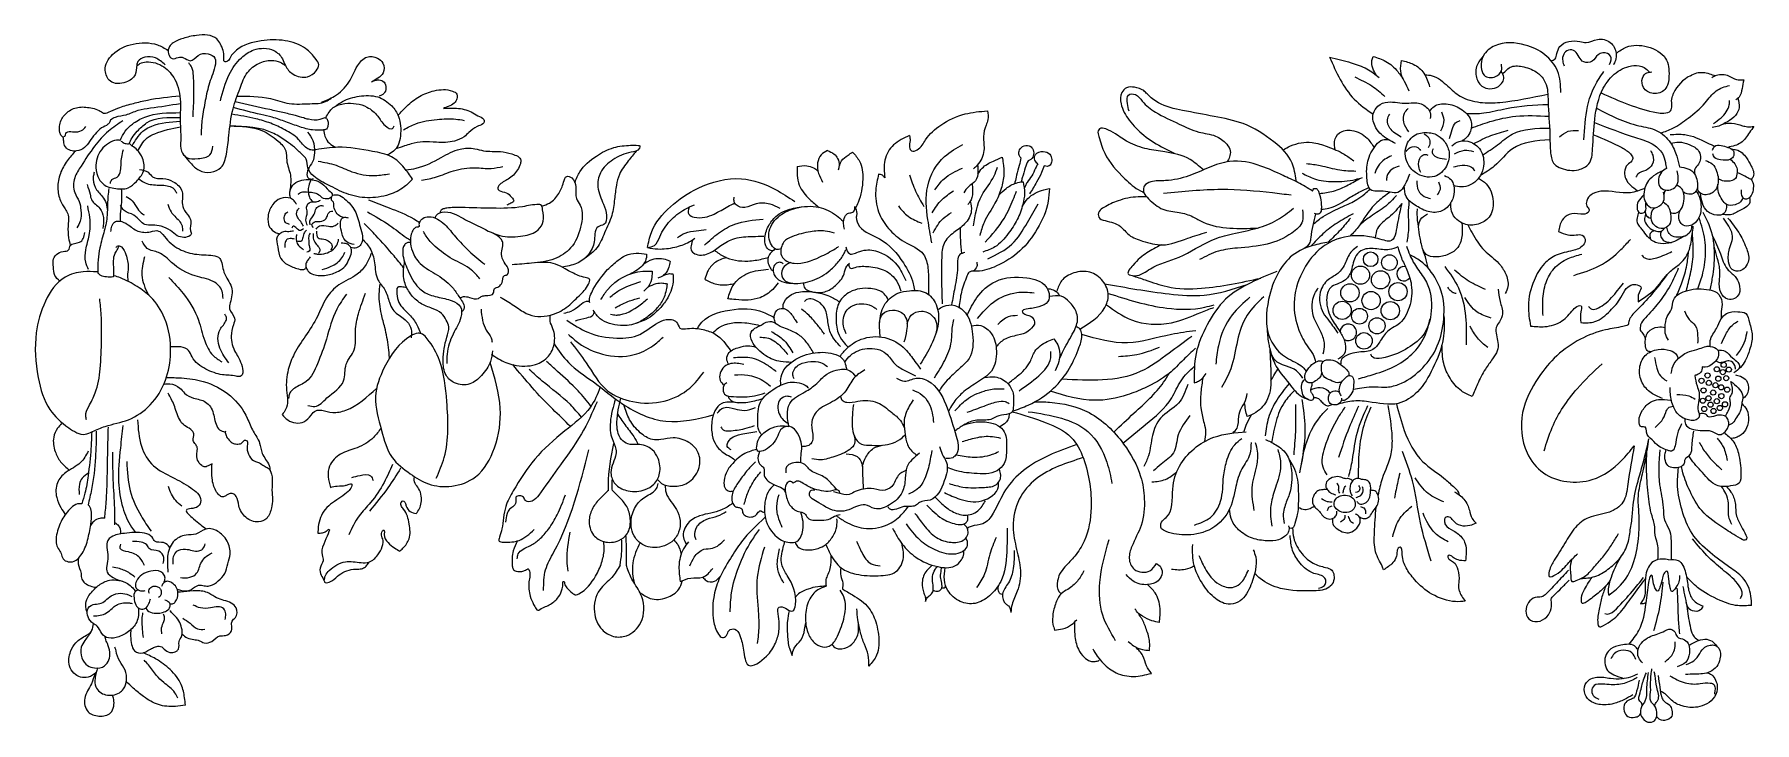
# Model space of a CAD drawing. Header units: millimetres. Extents: x -245 to 237, y 1148 to 1341.
import ezdxf

# ---------------------------------------------------------------- set-up
doc = ezdxf.new("R2010")
doc.units = ezdxf.units.MM
doc.layers.add('ceco.net 175', color=7, linetype='Continuous')

msp = doc.modelspace()

# ---------------------------------------------------------------- linework, layer by layer
at = {"layer": 'ceco.net 175', "lineweight": 5}
for centre, radius in [((128.97, 1278.19), 2.05), ((134.23, 1277.26), 2.19), ((126.12, 1273.74), 2.56), ((131.74, 1272.42), 2.56), ((123.16, 1268.78), 2.56), ((129.09, 1266.61), 2.56), ((136.62, 1269.12), 2.56), ((120.99, 1263.88), 2.56), ((125.84, 1262.22), 2.21), ((134.46, 1263.78), 2.56), ((130.74, 1259.54), 2.27), ((127.09, 1255.32), 2.31), ((225.96, 1247.36), 0.723), ((227.86, 1248.58), 0.723), ((221.66, 1244.12), 0.723), ((223.35, 1245.62), 0.723), ((223.72, 1243.54), 0.723), ((225.55, 1242.89), 0.723), ((226.36, 1244.72), 0.723), ((227.63, 1246.55), 0.723), ((228.58, 1244.86), 0.723), ((229.3, 1247.26), 0.723), ((222, 1238.54), 0.723), ((222.21, 1241.43), 0.723), ((223.6, 1239.23), 0.723), ((224.92, 1240.83), 0.723), ((225.96, 1238.4), 0.723), ((227.17, 1242.29), 0.723), ((227.21, 1239.83), 0.723), ((228.83, 1241.64), 0.723), ((222.42, 1236.22), 0.723), ((224.18, 1237.43), 0.723), ((225.01, 1235.67), 0.723), ((226.77, 1236.5), 0.723), ((228.23, 1237.52), 0.723)]:
    msp.add_circle(centre, radius, dxfattribs=at)
at = {"layer": 'ceco.net 175'}
msp.add_arc((222.75, 1320.87), 9.7, 115.7598, 156.7543, dxfattribs=at)
at = {"layer": 'ceco.net 175', "lineweight": 5}
for centre, radius, start, end in [((138.27, 1274.14), 2.01, 77.3771, 325.3679), ((122.7, 1257.72), 2.32, 238.5543, 175.7283)]:
    msp.add_arc(centre, radius, start, end, dxfattribs=at)
for points in [[(-193.27, 1322.55), (-190.78, 1330.02), (-187.34, 1334.68), (-183.9, 1336.85), (-178.28, 1336.69), (-175.9, 1334.41), (-175.05, 1332.5), (-172.88, 1330.07), (-168.85, 1329.33), (-166.4, 1331.03), (-165.72, 1332.73), (-166.46, 1334.21), (-169.37, 1337.23), (-175.14, 1339.45), (-181.82, 1339.4), (-188.76, 1336.8), (-190.45, 1334.79), (-191.25, 1333.68), (-192.15, 1333.63), (-192.31, 1334.74), (-193.21, 1338.45), (-194.27, 1339.93), (-199.94, 1340.93), (-203.7, 1340.09), (-206.45, 1338.87), (-207.51, 1337.86), (-207.78, 1335.8), (-206.79, 1334.45), (-205.07, 1334.74), (-203.59, 1334.69), (-201.74, 1333.84), (-199.46, 1335.32), (-196.7, 1335.74), (-194.8, 1334.58), (-194.8, 1332.2), (-196.49, 1327.01), (-197.6, 1322.03), (-198.45, 1316.95), (-198.66, 1312.98)], [(179.54, 1333.83), (180.62, 1334.35), (181.13, 1335.83), (181.99, 1337.85), (187.59, 1339.23), (189.33, 1338.94), (192.53, 1339.81), (196.1, 1338.94), (197.75, 1335.93), (197.52, 1333.89), (196.95, 1332.65)], [(-208.71, 1332.69), (-211.48, 1334.62), (-214.42, 1334.83), (-216.38, 1333.59), (-216.68, 1332.58), (-217.16, 1329.93), (-219.74, 1327.81), (-224.07, 1328.12), (-225.52, 1331.12), (-223.45, 1335.61), (-217.72, 1338.49), (-210.91, 1338.29), (-207.87, 1336.75)], [(-164.95, 1322.19), (-161.32, 1323.89), (-157.24, 1327.82), (-154.86, 1332.38), (-152.23, 1334.87), (-149.25, 1334.57), (-147.76, 1333.13), (-147.66, 1330.45), (-149.15, 1328.91), (-150.89, 1327.87)], [(117.47, 1334.87), (123.51, 1333.27), (127.94, 1331.55), (131.39, 1329.09)], [(117.47, 1334.87), (120.43, 1328.59), (124.37, 1323.05), (129.68, 1318.85)], [(130.61, 1329.71), (129.56, 1331.77), (129.32, 1333.89), (129.68, 1335.05)], [(129.68, 1335.05), (133.21, 1333.65), (136.55, 1330.8), (138.37, 1328.12), (139.65, 1325.39)], [(160.51, 1335.14), (158.95, 1332.99), (158.48, 1329.56), (160.14, 1326.72), (164.76, 1326.66), (166.24, 1329.2), (165.53, 1330.83)], [(182.26, 1324.9), (181.31, 1331), (177.78, 1335.51), (172.26, 1338.23), (163.78, 1338.04), (160.54, 1335.19), (159.96, 1332.04), (160.73, 1329.76), (163.97, 1329.38), (165.59, 1331), (165.59, 1332.9)], [(195.92, 1332.79), (196.2, 1335.14), (193.98, 1336.05), (192.67, 1335.5), (191, 1333.74), (188.65, 1333.51), (187.38, 1334.87), (186.2, 1336.5), (184.36, 1336.8), (183.04, 1335.64), (182.77, 1333.75), (183.18, 1332.39)], [(197.75, 1335.93), (200.58, 1337.65), (206.49, 1337.74), (211.57, 1334.49), (212.53, 1329.55), (211.39, 1325.8), (208.14, 1324.65), (205.39, 1326.35), (205.11, 1328.91), (206.37, 1330.48), (207.7, 1330.68)], [(-216.73, 1332.23), (-215.79, 1333.04), (-214.03, 1333.51), (-209.11, 1332.1), (-206.05, 1328.62), (-204.47, 1322.22), (-204.51, 1317.84), (-204.38, 1311.54), (-204.13, 1308.48), (-202.72, 1306.73), (-199.49, 1306.39), (-196.2, 1307.46), (-195.39, 1309.87)], [(-203.43, 1307.33), (-201.67, 1305.2), (-199.19, 1303.14), (-195.91, 1302.59), (-193.1, 1303.9), (-191.58, 1307.68), (-190.87, 1312.89), (-189.72, 1320.38), (-187.76, 1326.15), (-185.64, 1330.55), (-182.52, 1333.09), (-178.92, 1333.93), (-176.53, 1333.4), (-175.05, 1332.5)], [(-200.92, 1318.09), (-200.68, 1324.19), (-200.8, 1329.62), (-201.24, 1331.97), (-202.11, 1333.21)], [(138.03, 1328.73), (137.4, 1330.92), (137.64, 1333.89)], [(137.64, 1333.89), (140.92, 1332.86), (143.9, 1330.31), (145.48, 1326.54)], [(165.94, 1330.12), (168.43, 1332.16), (171.86, 1332.1), (175.77, 1330.39), (177.9, 1327.78), (178.67, 1322.4), (179.16, 1313.18), (179.38, 1307.95), (180.45, 1304.8), (182.34, 1303.69), (187.21, 1303.29), (190.05, 1304.91), (191.14, 1309.06), (191.76, 1317.42), (194.13, 1326.12), (197.77, 1330.49), (202.67, 1332.46), (205.63, 1331.93), (207, 1330.68)], [(188.72, 1311.68), (189.72, 1321.01), (191.73, 1326.75), (194.32, 1330.85)], [(218.53, 1329.61), (220.32, 1330.41), (223.88, 1330.2), (225.44, 1329.62)], [(224.54, 1329.13), (225.86, 1329.79), (229.25, 1329.6), (231.41, 1328.59), (233.46, 1328.45)], [(-150.23, 1328.24), (-149.22, 1328.45), (-147.73, 1328.15), (-146.92, 1326.66), (-147.25, 1324.94), (-147.98, 1324.27), (-148.75, 1323.95)], [(-143.51, 1318.51), (-141.05, 1321.07), (-137.45, 1323.83), (-133.35, 1325.41), (-128.22, 1325.31), (-127.04, 1324.48), (-126.99, 1323.19), (-127.78, 1321.96), (-129.41, 1321.02), (-130.79, 1320.48)], [(108.07, 1300.3), (106.96, 1305.16), (101.88, 1311.09), (93.22, 1316.2), (85.15, 1318.22), (76.29, 1319.91), (69.54, 1322.02), (66.34, 1324.53), (65.39, 1325.45), (62.8, 1326.39), (60.58, 1326.26), (59.28, 1324.94), (59.04, 1321.8), (61.35, 1317.17), (65.42, 1312.98), (71.13, 1309.33), (74.15, 1307.86)], [(124.53, 1329.28), (129.27, 1326.79), (132.98, 1323.81)], [(144.15, 1329.92), (146.16, 1329.64), (150.6, 1326.67), (154, 1323.93), (159.65, 1322.17), (165.18, 1322.17), (178.61, 1324.5)], [(210.24, 1313.57), (213.63, 1314.92), (217.91, 1317.75), (222.67, 1322.03), (225.78, 1325.41), (229.51, 1326.93)], [(233.46, 1328.45), (233.02, 1326.01), (232.19, 1323.66), (231.29, 1322.87)], [(-224.06, 1317.31), (-224.21, 1316.74), (-224.78, 1316.02), (-226.54, 1314.99), (-228.37, 1313.27), (-229.9, 1311.21), (-231.31, 1309.49), (-233.53, 1308.54), (-235.23, 1308.65), (-236.69, 1309.72), (-237.15, 1311.29), (-237.34, 1312.32), (-237.8, 1312.81), (-238.22, 1313.73), (-237.84, 1317.16), (-235.89, 1319.6), (-232.76, 1320.82), (-229.1, 1320.52), (-227.23, 1319.87), (-225.97, 1319.18), (-223.91, 1319.72), (-221.39, 1320.75), (-217.61, 1321.89), (-213.68, 1322.81), (-204.62, 1324.02)], [(-224.06, 1317.31), (-222.62, 1318.05), (-219.69, 1318.71), (-216.31, 1319.94), (-212.87, 1320.59), (-204.46, 1321.87)], [(-164.16, 1314.45), (-164.62, 1314.42), (-167.44, 1314.43), (-170.97, 1315.3), (-174.9, 1316.7), (-178.73, 1317.98), (-181.92, 1318.75), (-189.64, 1320.69)], [(-188.61, 1323.88), (-179.19, 1323.21), (-173.99, 1321.87), (-168.16, 1321.79), (-163.77, 1322.42), (-162.27, 1323.37)], [(-163.73, 1317.87), (-161.65, 1320.7), (-158.37, 1321.83), (-152.2, 1320.83), (-149.18, 1318.31), (-147.1, 1315.66), (-145.02, 1314.85), (-144.58, 1315.6)], [(-161.32, 1320.93), (-159.06, 1322.41), (-154.34, 1323.87), (-149.18, 1323.68), (-145.27, 1321.17), (-143.4, 1318.25), (-142.84, 1312.74), (-143.49, 1310.13), (-144.77, 1308.46), (-146.45, 1307.43)], [(-130.79, 1320.48), (-127.09, 1320.53), (-122.99, 1319.49), (-121.11, 1318.43), (-119.49, 1317.37), (-119.34, 1316.83), (-119.78, 1316.14), (-121.34, 1315.38), (-123.63, 1313.72), (-124.97, 1312.55), (-127.66, 1311.31), (-132.75, 1310.97), (-136.51, 1311.06), (-139.77, 1310.52), (-141.68, 1309.94), (-144.13, 1309.12)], [(61.3, 1319.7), (60.84, 1321.87), (61.12, 1324.23), (63.05, 1324.36), (65, 1322.51), (68.7, 1319.4), (75.33, 1316.1), (80.82, 1313.86), (85.49, 1312.73), (88.64, 1310.45), (89.65, 1308.54), (89.44, 1306.9), (88.81, 1305.51)], [(135.9, 1310.65), (133.87, 1311.74), (130.46, 1315), (129.71, 1318.98), (131.02, 1321.13), (133.8, 1322.25), (139.09, 1321.91), (141.53, 1322.06), (144.54, 1320.86), (145.66, 1319.29), (145.63, 1317.67)], [(139.62, 1313.93), (138.23, 1316.6), (138.46, 1319.14), (139.52, 1320.43)], [(145.5, 1319.72), (146.75, 1321.05), (150.13, 1321.76), (154.18, 1320.34), (157, 1317.11), (156.74, 1313.66), (155.46, 1311.97), (154.64, 1311.42)], [(155.8, 1319.04), (160.63, 1319.19), (167.01, 1320.46), (178.7, 1321.6)], [(192.23, 1320.51), (204.1, 1315.61), (209.14, 1314.23), (212.94, 1310.85), (214.73, 1307.05), (215.49, 1304.08)], [(193.51, 1324.84), (209.06, 1319.3), (211.14, 1319.13), (212.99, 1319.79), (213.31, 1323.05), (213.84, 1324.7)], [(231.85, 1323.31), (232.19, 1320.77), (231.16, 1318.49), (228.91, 1316.73), (226.47, 1315.53), (224.6, 1315.08)], [(225.01, 1316.26), (227.11, 1317.84), (229.43, 1321.45), (229.52, 1322.69)], [(-220.59, 1316.98), (-224.58, 1314.1), (-228.51, 1309.88), (-232.28, 1304.33), (-234.06, 1301), (-234.06, 1296.86), (-232.8, 1294.42), (-232.35, 1291.91), (-232.5, 1288.87), (-233.46, 1287.02)], [(-221.34, 1311.5), (-219.94, 1314.09), (-217.9, 1316.09), (-214.46, 1318.02), (-204.48, 1319.29)], [(-218.77, 1310.57), (-218.01, 1312.23), (-216.54, 1314.07), (-213.92, 1316.4), (-204.51, 1317.95)], [(-218, 1309.98), (-216.64, 1312.08), (-214.96, 1314.05), (-212.47, 1315.53), (-204.5, 1316.86)], [(-139.44, 1300.66), (-141.74, 1298.49), (-146.01, 1296.32), (-152.08, 1295.43), (-157.95, 1296.58), (-162.99, 1299), (-167.12, 1301.48), (-168.78, 1303.79), (-169.23, 1306.22), (-170.35, 1307.54), (-172.54, 1309.59), (-174.79, 1311.25), (-178.24, 1313.42), (-190.57, 1315.57)], [(-190.57, 1315.57), (-181.64, 1314.26), (-177.07, 1311.3), (-174.96, 1308.54), (-174.69, 1305.93), (-173.65, 1301.79), (-173.77, 1297.53)], [(-139.44, 1300.66), (-141.8, 1303.85), (-145.31, 1306.91), (-150.67, 1308.44), (-160.37, 1309.59), (-166.5, 1308.89), (-167.9, 1308.82), (-169.05, 1309.33), (-171.35, 1311.76), (-175.24, 1314.5), (-179.13, 1316.29), (-183.34, 1317.56), (-190.07, 1318.85)], [(-163.45, 1317.61), (-163.22, 1317.15), (-163.08, 1316.14), (-163.24, 1315.16), (-163.57, 1314.68), (-163.99, 1314.45), (-164.16, 1314.45)], [(-141.93, 1314.51), (-138.53, 1316.14), (-132.56, 1317.37), (-127.33, 1317.47), (-125.01, 1317.13)], [(-0.19, 1312.85), (-0.07, 1311.47), (-0.17, 1309.57), (0.36, 1308.59), (1.92, 1308.85), (4.31, 1311.71), (8.57, 1315.8), (15.34, 1318.91), (21.61, 1319.78)], [(21.61, 1319.78), (21.73, 1317.33), (21.22, 1315.79), (20.52, 1312.57), (20.64, 1308.63), (18.78, 1304.57), (17.68, 1303.54)], [(137.51, 1312.45), (134.37, 1314.92), (133.68, 1317.29), (134.31, 1318.85)], [(148.67, 1314.19), (149.53, 1317.23), (148.87, 1319.41)], [(151.08, 1312.05), (151.84, 1314.59), (152.76, 1316.44), (154.02, 1317.06)], [(157.13, 1314.96), (162.39, 1316.76), (169.62, 1318.28), (178.88, 1318.28)], [(191.66, 1316.53), (203.13, 1312.33), (207.84, 1310.51), (210.69, 1307.82), (211.52, 1305.3), (211.82, 1303.67)], [(227.88, 1316.14), (230.08, 1316.35), (233.12, 1315.63), (234.51, 1315.34), (236.34, 1315.44)], [(-237.1, 1312.58), (-236.71, 1312.79), (-236.57, 1313.41), (-236.03, 1313.88), (-234.24, 1313.9), (-232.15, 1314.27), (-230.95, 1315.36)], [(-221.34, 1311.5), (-222.35, 1311.55), (-224.57, 1310.68), (-226.6, 1308.88), (-227.81, 1306.5), (-228.11, 1303.87), (-227.21, 1300.63), (-224.95, 1298.55), (-223.1, 1298.1), (-219.11, 1298.22), (-216.77, 1300.02), (-214.81, 1302.85), (-215.07, 1306.5), (-216.54, 1308.8), (-217.94, 1309.93), (-218.77, 1310.57)], [(-221.1, 1311.29), (-220.71, 1311.03), (-219.63, 1310.6), (-218.96, 1310.56)], [(-216.34, 1308.59), (-215.3, 1310.44), (-213.74, 1312.24), (-211.64, 1313.39), (-204.45, 1315.34)], [(-168.82, 1313.84), (-167.35, 1311.44), (-166.9, 1308.06), (-167.45, 1305.46), (-168.68, 1303.4), (-168.91, 1301.48), (-168.48, 1300.86), (-167.79, 1300.66), (-167.16, 1300.86)], [(-164.34, 1314.48), (-163.96, 1312.65), (-162.72, 1310.72), (-160.89, 1309.57)], [(-0.19, 1312.85), (-4.67, 1310.25), (-7.1, 1305.94), (-7.16, 1301.03)], [(82.1, 1303.22), (78.37, 1306.16), (71.35, 1308.28), (66.39, 1309.1), (61.09, 1311.05), (57.46, 1313.31), (54.76, 1314.71), (53.04, 1314.79), (52.64, 1314.16), (52.79, 1312.62), (54.48, 1307.89), (60.13, 1300.75), (64.45, 1297.38), (65.44, 1296.93)], [(119.05, 1308.9), (118.83, 1311.22), (120.24, 1313.61), (123.68, 1314.28), (127.97, 1312.11), (129.95, 1309.48)], [(139.81, 1302.08), (139.05, 1300.1), (138.4, 1298.74), (137.07, 1297.14), (132.5, 1297.29), (129, 1297.67), (127.93, 1300.94), (128.16, 1305.66), (130.52, 1310.22), (132.35, 1311.67), (133.87, 1311.74)], [(145.81, 1313.65), (142.03, 1313.31), (139.1, 1310.3), (139.26, 1305.23), (141.5, 1302.49), (146.85, 1301.42), (150.19, 1304.33), (150.92, 1308.27), (149.45, 1311.41), (147.31, 1313.15), (145.81, 1313.65)], [(143.92, 1313.31), (145.04, 1312.47), (145.59, 1310.95), (145.09, 1309.44)], [(151.67, 1309.99), (153.73, 1311.24), (156.99, 1311.05), (159.96, 1308.37), (160.49, 1303.72), (159.22, 1300.89), (156.89, 1299.03), (154.35, 1298.5), (152.25, 1298.83)], [(157.87, 1310.61), (162.64, 1312.87), (167.5, 1314.33)], [(179.19, 1311.66), (168.73, 1309.16), (163.61, 1304.31), (159.74, 1301.69)], [(160.35, 1307.42), (164.52, 1310.26), (168.65, 1313.24), (179.09, 1314.94)], [(181.83, 1312.47), (184.27, 1314.05), (187.21, 1314.27)], [(191.39, 1313.08), (199.31, 1309.48), (201.75, 1307.74), (202.39, 1306.63), (202.15, 1305.74), (200.91, 1304.69), (200.12, 1302.61), (200.46, 1300.69), (201.62, 1299.06), (203.75, 1297.41)], [(212.89, 1313.13), (216.94, 1313.13), (223.24, 1310.86), (225.41, 1309.76)], [(213.02, 1310.72), (215.29, 1311.04), (218.15, 1310.37), (220.94, 1308.43), (221.36, 1306.43), (220.82, 1304.85), (219.79, 1303.46), (219.65, 1302.2)], [(236.34, 1315.44), (235.09, 1313.7), (232.68, 1310.86), (229.02, 1309.56)], [(-233.88, 1308.5), (-236.16, 1305.78), (-238.09, 1302.22), (-238.79, 1298.2), (-238.02, 1294.56), (-236.78, 1292.32), (-236, 1290.93), (-235.93, 1287.45), (-235.77, 1284.2), (-235.31, 1282.03)], [(-224.08, 1299.46), (-223.63, 1300.51), (-222.16, 1301.23), (-221.25, 1303.08), (-220.91, 1306.77), (-220.42, 1308.91)], [(-141.3, 1303.23), (-138.38, 1303.72), (-131.39, 1306.73), (-126.11, 1309.06), (-121.96, 1309.17), (-119.52, 1308.6), (-114.81, 1308.38), (-111.57, 1307.7), (-109.09, 1305.96), (-109.23, 1304.98), (-110.03, 1303.25), (-112.65, 1300.62), (-115.23, 1298.84), (-115.54, 1298.04), (-115.19, 1297.51), (-113.19, 1296.84), (-111.67, 1295.55), (-111.09, 1294.53), (-111.85, 1293.91), (-113.01, 1293.37)], [(-93.95, 1299.7), (-92.56, 1302.72), (-87.93, 1307.12), (-83.08, 1309.47), (-78.38, 1310.15), (-76.23, 1310.12), (-75.79, 1310), (-75.86, 1309.33), (-78.18, 1308.17), (-83.3, 1306.08), (-86.78, 1302.45), (-87.49, 1298.42), (-85.94, 1293.63), (-85.08, 1290.48), (-85.84, 1287.9), (-87.47, 1287.32), (-88.33, 1285.32), (-88.52, 1283.12), (-90.27, 1279.41), (-93.49, 1277.01), (-97.62, 1276)], [(-76.78, 1308.49), (-78.98, 1305.75), (-81.48, 1301.95), (-82.31, 1298.98), (-82.84, 1295), (-83.61, 1290.49), (-85.63, 1285.62), (-87.77, 1281.4), (-91.28, 1278.39)], [(-23.17, 1308.66), (-24.93, 1307.47), (-25.95, 1305.2), (-25.67, 1302.25), (-24.59, 1299.81)], [(-23.17, 1308.66), (-21.36, 1307.69), (-20.34, 1306.46), (-19.83, 1304.46)], [(-20.11, 1303.25), (-19.24, 1305.78), (-17.43, 1307.37), (-16.2, 1308.24)], [(-16.2, 1308.24), (-14.24, 1305.71), (-13.3, 1300.64), (-14.61, 1294.13), (-15.33, 1292.48)], [(6.03, 1282.83), (4.94, 1289.28), (4.88, 1298.71), (9.63, 1306.99), (14.72, 1310.39)], [(18.92, 1302), (20.14, 1303.72), (23.28, 1305.72), (25.7, 1306.81)], [(25.7, 1306.81), (26.05, 1305.12), (26.21, 1302), (25.49, 1298.05), (23.73, 1293.88), (20.68, 1288.53), (19.46, 1284.82)], [(30.97, 1306.6), (30.53, 1304.5), (29.77, 1301.73), (29.32, 1299.76), (29.18, 1299.38)], [(30.97, 1306.6), (30.48, 1307.41), (30.48, 1308.52), (31.47, 1309.78), (33.3, 1310), (34.28, 1309.19), (34.55, 1307.59), (33.79, 1306.16), (32.99, 1305.8)], [(35.72, 1304.93), (34.91, 1305.93), (35.09, 1307.56), (37.26, 1308.38), (39.08, 1307.65), (39.62, 1306.11), (39.35, 1304.84), (38.35, 1304.21), (37.54, 1304.39)], [(112.71, 1297.32), (108.57, 1299.71), (104.44, 1301.67), (98.22, 1304.33), (89.44, 1305.61), (83.72, 1303.9), (78.04, 1301.6), (71.54, 1300.23), (67.35, 1299.88), (65.56, 1298.71), (65.36, 1297.22), (66.78, 1295.14), (70.76, 1292.22), (75.31, 1291.34), (79.13, 1290.11), (82.06, 1288.58), (89.5, 1286.92), (97.28, 1286.94)], [(134.77, 1307.19), (132.92, 1306.2), (131.04, 1304.32), (130.15, 1302.24)], [(138.94, 1308.42), (140.07, 1309.51), (142.16, 1309.49), (142.97, 1308.68)], [(143, 1302.5), (142.45, 1304.2), (142.97, 1306.82), (144.36, 1307.6), (144.94, 1307.39)], [(150.25, 1306.16), (147.79, 1306.64), (146.51, 1307.53), (146.27, 1308.52), (146.59, 1309.23)], [(152.47, 1307.75), (155.27, 1308.74), (157.78, 1308.44)], [(207.37, 1308.65), (208, 1307.35), (207.87, 1304.77), (206.05, 1303.11), (203.79, 1302.08), (203.29, 1301.19)], [(224.74, 1308.75), (225.29, 1309.82), (227.15, 1310.09), (229.02, 1309.56), (230.52, 1308.65), (230.66, 1307.25), (229.75, 1306.24), (227, 1306.05), (225.36, 1306.63), (224.79, 1307.78)], [(229.7, 1306.22), (230.96, 1304.97), (231.62, 1303.4), (231.62, 1302.49), (231.14, 1300.79), (229.01, 1300.06), (227.13, 1300.36), (226.34, 1300.85)], [(230.12, 1309.05), (231.44, 1308.87), (234.23, 1306.61), (235.57, 1304.31), (236.11, 1301.33), (235.57, 1300.67), (234.66, 1300.97), (233.02, 1301.88), (231.62, 1302.49)], [(-228.61, 1302.61), (-228.85, 1301.35), (-228.37, 1298.41), (-226.32, 1295.71), (-225.26, 1293.89), (-224.92, 1291.74)], [(-215.92, 1303.33), (-213.52, 1302.59), (-212.23, 1301.27), (-209.35, 1300.8), (-206.44, 1299.92), (-204, 1297.16), (-203.82, 1293.01), (-202.51, 1290.78), (-201.51, 1288.87), (-201.59, 1286.12), (-201.42, 1285.21), (-201.71, 1284.87), (-205.34, 1284.78), (-207.25, 1286.21), (-209.82, 1287.44), (-212.28, 1287.75), (-214.43, 1287.95), (-215.77, 1288.95), (-217.51, 1290.55), (-220.22, 1291.86), (-221.2, 1293.32)], [(-165.87, 1305.67), (-160.87, 1304.53), (-156.42, 1302.73), (-149.92, 1301.68), (-145.92, 1302.13)], [(-136.91, 1300.35), (-132.76, 1301.25), (-128, 1302.98), (-121.83, 1303.83), (-117.45, 1303.66), (-114.09, 1304.22)], [(-103.23, 1293.14), (-101.08, 1293.94), (-98.45, 1296.62), (-97.1, 1299.8), (-96.24, 1301.4), (-94.83, 1300.97), (-93.73, 1298.46), (-93.48, 1295.2), (-92.5, 1293.37), (-92.38, 1287.17), (-95.14, 1281.35), (-99.62, 1278.34), (-106.06, 1277.11), (-111.52, 1276.62)], [(-31.67, 1304.23), (-31.7, 1301.68), (-31.09, 1299), (-28.17, 1294.95), (-25.52, 1292.74)], [(-31.67, 1304.23), (-28.99, 1304.4), (-27.08, 1303.83), (-25.85, 1302.92)], [(-8.86, 1302.02), (-9.68, 1297.51), (-8.86, 1291.44), (-6.1, 1286.85), (-1.66, 1283.11), (3.7, 1279.53), (4.53, 1277.79), (5.09, 1273.47), (5.09, 1268.38)], [(-7.16, 1301.03), (-7.82, 1301.74), (-8.86, 1302.02)], [(-0.22, 1301.9), (1.48, 1297.29), (3.79, 1293.01)], [(6.89, 1297.62), (9.5, 1300.77), (14.6, 1303.72)], [(18.86, 1304.66), (18.97, 1302.73), (18.26, 1300.19), (16.29, 1298.53), (15.04, 1296.83)], [(17.74, 1287.53), (20.02, 1296.09), (23.49, 1301.56), (24.41, 1304.05)], [(32.99, 1305.8), (32.23, 1303.83), (31.38, 1301.02), (31.03, 1299.85)], [(35.72, 1304.93), (35.08, 1303.69), (34.01, 1301.54), (32.72, 1299.71), (32.26, 1298.79), (31.91, 1298.07)], [(37.54, 1304.39), (36.78, 1302.48), (35.4, 1299.8), (34.46, 1298.19), (33.43, 1296.54)], [(109.77, 1302.32), (113.2, 1300.75), (118.48, 1299.95), (124.73, 1300.57), (126.68, 1301.1)], [(124.78, 1302.83), (120.34, 1303.14), (114.84, 1304.38), (111.03, 1304.91)], [(136.91, 1304.29), (134.96, 1303.4), (133.51, 1301.38), (133.41, 1300.26)], [(149.66, 1301.66), (151.48, 1300.51), (152.25, 1298.83), (152.1, 1295.53), (151.45, 1294.1), (148.94, 1291.74), (145.11, 1291.55), (141.85, 1293.09), (138.92, 1295.77), (138.4, 1298.74)], [(152.14, 1304.06), (154.61, 1304.58), (157.25, 1303.99), (158.11, 1303.03)], [(210.71, 1302.87), (209.44, 1302.33), (207.2, 1300.64), (206.01, 1298.82), (205.5, 1296.45), (205.74, 1294.65), (207.4, 1292.72), (209.85, 1293.12), (211.18, 1294.98), (210.98, 1297.04)], [(211.82, 1303.67), (210.44, 1302.6), (209.61, 1300.67), (209.86, 1298.71), (211.49, 1297.63), (213.38, 1297.81), (214.71, 1298.92), (215.13, 1301.13), (214.79, 1302.93)], [(215.49, 1304.08), (217.84, 1303.57), (219.72, 1302.1), (220.42, 1300.06), (220.27, 1297.5), (219.37, 1296.61), (217.62, 1296.51), (216.61, 1297)], [(222.76, 1305.88), (224.7, 1304.85), (225.86, 1302.91), (226.34, 1300.85), (226.04, 1298.54), (224.82, 1296.9), (223.7, 1296.39), (222.13, 1296.36), (220.89, 1297.16), (220.51, 1298.25)], [(-230.58, 1299.1), (-229.77, 1296.42), (-229.33, 1294.82), (-227.03, 1292.46), (-226.04, 1289.92), (-226.18, 1286.78)], [(-224.53, 1298.04), (-224.88, 1293.7), (-224.98, 1290.56), (-225.77, 1286.19), (-227.02, 1281.43), (-227.5, 1278.05), (-227.56, 1274.31)], [(-216.1, 1300.75), (-214.71, 1299.79), (-210.99, 1299), (-209.07, 1298.95), (-206.02, 1297.61), (-205.52, 1296.76)], [(-173.56, 1295.23), (-173.81, 1296.47), (-172.95, 1298.94), (-168.61, 1300.55), (-164.72, 1299.35), (-162.85, 1297.44), (-161.91, 1296.24), (-162.06, 1295.76)], [(-162.06, 1295.76), (-162.58, 1295.35), (-164.39, 1295.23), (-165.65, 1296.18), (-167.32, 1296.81), (-169.09, 1296.97), (-170.63, 1296.9), (-171.58, 1296.3)], [(-167.86, 1300.66), (-168.5, 1298.8), (-168.31, 1295.6), (-167.44, 1294.43), (-166.45, 1294.27), (-165.22, 1294.78)], [(-161.92, 1296.2), (-160.34, 1296.21), (-158.47, 1295.12), (-155.58, 1291.79), (-154.09, 1287.26), (-153.9, 1282.36), (-155.1, 1281.39), (-156.73, 1281.51)], [(-73.62, 1281.45), (-72.52, 1285.7), (-67.17, 1292.89), (-59.46, 1298.1), (-47.28, 1300.74), (-37.74, 1297.73), (-32.38, 1294.36)], [(6.11, 1291.21), (8.9, 1294.93), (12.11, 1297.33)], [(17.33, 1299.34), (17.43, 1297.66), (17.05, 1294.88), (16.11, 1293.52)], [(38.96, 1298.01), (38.63, 1294.46), (35.59, 1286.69), (30.68, 1280.52), (24.15, 1276.31), (18.73, 1274.84), (17.43, 1274.88)], [(31.59, 1299.93), (32, 1296.62), (31.52, 1293.58), (29.96, 1289.33), (27.44, 1285.39), (23.67, 1281.63), (20.29, 1280.21)], [(21, 1282.98), (26.36, 1289.75), (28.85, 1294.95), (29.78, 1297.28)], [(24.8, 1296.13), (26.82, 1298.03), (29.69, 1299.55), (31.59, 1299.93)], [(31.34, 1292.92), (32.93, 1295.2), (35.01, 1296.69), (37.39, 1297.69), (38.96, 1298.01)], [(70.97, 1296.69), (87.18, 1297.81), (101.45, 1296.86), (106.69, 1296.24)], [(112.71, 1297.32), (113.05, 1297.98), (113.77, 1297.98), (114.35, 1297.26), (115.01, 1294.78), (115.15, 1292.27), (114.79, 1291.12), (114.29, 1290.81), (113.24, 1291.06)], [(112.92, 1288.06), (115.67, 1290.16), (121.22, 1293), (125.1, 1294.92), (127.36, 1296.54), (128.8, 1297.85)], [(114.59, 1296.64), (118.54, 1297.29), (122.66, 1299.03), (126.17, 1300.95)], [(115.14, 1292.21), (117.27, 1292.51), (121.98, 1294.79), (125.3, 1296.75), (128.48, 1298.33)], [(134.4, 1297), (131.14, 1294.51), (127.88, 1290.78), (125.79, 1287.59), (123.14, 1284.64)], [(141.87, 1300.13), (142.33, 1297.43), (143.98, 1295.81), (145.73, 1295.25)], [(147.67, 1296.27), (148.5, 1297.85), (148.04, 1299.76)], [(159.22, 1300.89), (161.31, 1299.34), (163.25, 1294.39), (162.13, 1289.98), (159.07, 1288.04), (155.19, 1288.08), (153.15, 1289.3), (151.6, 1291.63), (151.45, 1294.1)], [(205.66, 1298.02), (201.75, 1296.85), (193.45, 1297.23), (190.74, 1296.29), (189.52, 1294.61), (189.54, 1293.06), (190.16, 1292.08), (189.87, 1291.33), (187.81, 1290.87), (184.55, 1290.75), (182.63, 1289.13), (181.6, 1285.96)], [(211.19, 1296.04), (211.32, 1297), (211.7, 1297.59)], [(212.92, 1291.3), (214.37, 1291.14), (215.84, 1292.16), (216.74, 1294.52), (216.53, 1297.21), (215.72, 1298.35), (214.73, 1298.95)], [(220.15, 1297.31), (221.1, 1295.58), (221.52, 1292.87), (221.16, 1290.45), (219.83, 1288.41), (218.58, 1287.64), (216.53, 1287.76), (215.6, 1288.77), (215.3, 1290.66), (215.73, 1292.02)], [(228.69, 1293.54), (228.57, 1292.37), (227.93, 1291.02), (225.91, 1290.54), (223.32, 1291.62), (221.9, 1293.87), (221.4, 1296.68)], [(233.32, 1295.43), (232.58, 1294.32), (231.04, 1293.46), (228.65, 1293.57), (227.48, 1294.84), (226.4, 1296.87), (226.24, 1299.21)], [(235.56, 1300.66), (236.1, 1299.42), (236.1, 1297.69), (235.21, 1295.63), (233.89, 1295.03), (233.18, 1295.63), (232.84, 1297.62)], [(-230.2, 1275.28), (-230.96, 1277.41), (-230.94, 1280.87), (-230, 1284.87), (-229.82, 1289.86), (-230.43, 1293.17)], [(-219.66, 1295.77), (-217.93, 1294.55), (-216.51, 1292.38), (-215.04, 1290.93), (-214.58, 1290.64)], [(-207.99, 1293.62), (-207.05, 1291.47), (-204.85, 1289.01), (-204, 1287.53), (-203.91, 1286.05)], [(-171.96, 1293.62), (-172.59, 1294.54), (-173.65, 1295.27), (-176.36, 1295.22), (-178.64, 1293.43), (-179.9, 1290.23), (-179.46, 1287.23), (-177.91, 1285.78), (-176.6, 1285.35)], [(-173.93, 1287.97), (-175.03, 1288.53), (-175.36, 1289.9), (-174.91, 1291.09), (-174.38, 1291.47)], [(-170.02, 1287.44), (-170.73, 1288.75), (-171.7, 1290.01), (-171.72, 1291.81), (-171.15, 1292.63)], [(-168.87, 1287.69), (-169.31, 1289.19), (-168.95, 1291.44), (-169.11, 1292.83), (-168.02, 1294.23), (-167.29, 1294.27)], [(-168.07, 1287.8), (-168.16, 1288.84), (-166.98, 1290.84), (-166.43, 1292.43), (-165.36, 1293.19), (-164.34, 1293.18)], [(-167.25, 1287.04), (-167.6, 1287.84), (-166.63, 1288.74), (-165.31, 1288.8), (-163.64, 1289.59), (-163.14, 1290.8), (-162.5, 1291.56), (-161.8, 1291.7)], [(-158.78, 1289.88), (-159.89, 1290.36), (-161.46, 1293.37), (-161.55, 1294.16), (-162.09, 1294.77), (-162.06, 1295.76)], [(-152.07, 1291.46), (-145.78, 1287.68), (-141.18, 1284.3), (-140.02, 1283.54)], [(-151.72, 1294.84), (-146.02, 1292.62), (-139.03, 1289.48), (-137.49, 1288.5)], [(-133.16, 1289.8), (-132.62, 1290.67), (-131.12, 1291.4), (-125.16, 1289.57), (-120.53, 1287.26), (-114.2, 1284.67), (-108.5, 1284.76), (-104.22, 1286.45), (-102.8, 1288.86), (-102.98, 1292.06), (-103.6, 1293.49), (-104.03, 1293.54), (-108.6, 1292.92), (-117.04, 1292.48), (-125.78, 1292.7), (-129.86, 1292.53), (-130.85, 1292.28), (-131.41, 1291.91), (-131.63, 1291.63), (-131.8, 1291.2)], [(-73.62, 1281.45), (-71.66, 1282.06), (-70.18, 1284.52), (-67.25, 1288.97), (-63.2, 1292.16), (-60.45, 1293.46)], [(-61.97, 1292.78), (-62.05, 1290.82), (-60.5, 1290), (-54.93, 1290.87), (-51.1, 1292.97), (-49.17, 1293.96)], [(-36.46, 1292.42), (-39.29, 1293.65), (-43.21, 1293.7), (-46.31, 1292.69), (-48.78, 1293.42), (-49.37, 1294.56), (-49.32, 1295.61)], [(-37.97, 1281.16), (-38.3, 1280.69), (-39.31, 1280.72), (-40.46, 1281.96), (-40.73, 1284.27), (-39.51, 1287.89), (-37.32, 1290.47), (-34.8, 1291.88), (-30.58, 1292.84)], [(-36.19, 1281.14), (-37.59, 1280.97), (-38.55, 1281.75), (-39.51, 1286.04), (-36.51, 1290.45), (-32.04, 1292.53), (-25.59, 1292.76), (-20.68, 1290.46), (-18.76, 1288.85)], [(-18.43, 1286.67), (-18.68, 1288.11), (-18.34, 1290.11), (-17.28, 1291.15), (-16.07, 1291.35), (-15.55, 1292.27), (-15.55, 1292.98)], [(-15.55, 1292.98), (-14.99, 1291.03), (-15.11, 1290.03), (-14.2, 1287.41), (-8.59, 1283.91), (-1.93, 1277.16), (0.85, 1271.33), (1.17, 1269.55)], [(-3.34, 1293.14), (-0.56, 1290.23), (3.25, 1288.32)], [(16.82, 1294.47), (17.1, 1291.7), (15.22, 1288.09), (12.2, 1285.67), (9.45, 1282.6), (8.8, 1278.66), (8.74, 1272.28), (8.95, 1265.7)], [(21.76, 1278.32), (28.48, 1282.44), (32.81, 1288.5), (35.79, 1293.7)], [(66.27, 1295.65), (63.85, 1295.67), (58.2, 1294.57), (54.26, 1292.74), (52.94, 1291.59), (52.79, 1289.99), (54.57, 1289.02), (58.85, 1287.39), (61.3, 1285.01), (65.09, 1283.3), (70.63, 1282.22), (77.72, 1284.08), (83.06, 1285.78)], [(70.25, 1282.22), (66.3, 1279.99), (62.32, 1276.48), (61.07, 1274.07), (62.8, 1273.58), (67.28, 1275.55), (75.36, 1278.81), (84.5, 1283.55), (90.26, 1285.35), (97.28, 1286.94), (102.82, 1289.21), (107.37, 1292.49)], [(109.84, 1292.08), (109.86, 1288.89), (106.88, 1285.54), (100.02, 1282.43), (91.63, 1281.33), (86.31, 1280.45), (81.04, 1278.11)], [(137.7, 1293.79), (136.42, 1287.89), (134.34, 1283.27), (132.79, 1283.5), (128.11, 1284.59), (119.5, 1283.79), (114.54, 1280.88), (109.74, 1274.42), (107.52, 1266.04), (108.89, 1258.29), (111.4, 1253.61), (112.82, 1251.5), (113.56, 1249.39)], [(136.18, 1296.04), (133.18, 1293.1), (128.99, 1290.21), (126.05, 1287.96)], [(137.7, 1293.79), (134.06, 1289.94), (130.9, 1286.84), (130.26, 1284.17)], [(139.19, 1282.98), (139.68, 1287.32), (139.56, 1291.05), (139.8, 1294.36)], [(145.07, 1275.71), (144.3, 1278.85), (143.64, 1280.76), (142.82, 1284.19), (142.37, 1287.31), (142.01, 1290.8), (142.07, 1292.37)], [(205.5, 1296.22), (203.93, 1294.34), (203.6, 1292.55), (204.24, 1291.24), (205.06, 1291.11), (205.98, 1291.75), (206.06, 1293.24), (206.07, 1293.93)], [(205.87, 1291.58), (206.08, 1290.68), (207.05, 1289.84), (207.53, 1289.86)], [(210.93, 1294.28), (212.39, 1292.81), (213.03, 1290.2), (212.84, 1288.35), (211.29, 1286.87), (209.35, 1287.09), (207.83, 1288.61), (207.6, 1290.88), (208.02, 1292.01), (208.61, 1292.63)], [(235.1, 1295.52), (235.17, 1294.06), (234.01, 1292.71), (231.83, 1291.55), (230.5, 1290.87), (228.98, 1290.61), (227.59, 1290.78)], [(-223.91, 1286), (-223.69, 1287.47), (-222.6, 1288.77), (-221.4, 1288.88), (-219.28, 1287.96), (-216.34, 1286.11), (-212.85, 1285.89), (-210.57, 1286.11), (-209.4, 1285.1), (-207.56, 1283.07), (-203.01, 1280.27), (-197.83, 1279.43), (-193.45, 1278.44), (-192.27, 1274.57), (-190.14, 1270.39), (-190.49, 1265.99), (-190.71, 1264.33), (-189.27, 1261.66), (-189.62, 1259.84), (-190.23, 1256.66), (-189, 1252.03), (-188.08, 1250.49), (-187.19, 1248.15), (-187.19, 1245.82), (-187.74, 1245.34), (-188.84, 1245.41), (-192.68, 1245.82), (-197.32, 1247.41), (-201.2, 1250.83), (-202.16, 1252.61), (-207.21, 1253.62)], [(-170.01, 1286.74), (-170.91, 1286.24), (-171.87, 1286.81), (-172.81, 1287.45), (-173.2, 1286.92)], [(-166.41, 1286.65), (-165.51, 1287.52), (-162.98, 1287.43), (-161.38, 1287.52), (-160.27, 1288.28)], [(-155.81, 1282.33), (-157.87, 1283.07), (-159.37, 1286.1), (-159.63, 1288.46), (-159.33, 1289.51), (-158.43, 1289.96), (-157.46, 1289.81)], [(-141.92, 1275.83), (-144.62, 1279.12), (-149.68, 1284.83), (-153, 1288.26)], [(-137.49, 1288.5), (-137.65, 1287.92), (-137.57, 1287.41), (-138.32, 1287.14), (-139.16, 1286.58), (-139.78, 1285.23), (-140.02, 1283.24), (-139.48, 1280.43), (-137.3, 1277.04), (-132.41, 1273.73), (-128, 1269.95), (-126.19, 1267.39), (-125.04, 1264.23), (-125.23, 1263.82), (-125.67, 1263.53)], [(-137.49, 1288.5), (-136.57, 1289.63), (-134.87, 1290.12), (-130.42, 1287.93), (-127.38, 1284.47), (-123.63, 1280.51), (-119.18, 1276.77)], [(-57.61, 1282.14), (-53.71, 1285.51), (-49.16, 1288.03), (-41.23, 1289.41)], [(6.41, 1285.6), (9.24, 1289.65), (11.52, 1291.26)], [(14.43, 1279.81), (14.13, 1283.46), (14.04, 1287.04)], [(113.56, 1290.92), (112.18, 1284.26), (111.95, 1282.91), (110.38, 1281.18)], [(124.11, 1290.95), (119.58, 1288.34), (115.6, 1285.29), (112.22, 1281.86)], [(123.32, 1289.75), (120.5, 1286.39), (117, 1282.93)], [(142.37, 1287.31), (142.96, 1289.3), (144.85, 1290.9)], [(154.53, 1288.36), (154.56, 1285.03), (153.39, 1281.53), (150.82, 1279.59), (147.18, 1278.86), (144.56, 1279.54), (143.64, 1280.76)], [(204.08, 1291.37), (203.59, 1289.8), (203.78, 1288.05), (204.75, 1286.89)], [(203.94, 1266.3), (209.31, 1270.56), (212.98, 1274.89), (215.73, 1277.05), (218.24, 1280.9), (218.71, 1282.94), (219.35, 1287.44)], [(216.85, 1284.63), (214.79, 1283.53), (211.66, 1282.57), (208.77, 1282.91), (206.9, 1284.17), (205.45, 1285.95), (204.75, 1286.89)], [(206.03, 1290.8), (205.72, 1289.22), (206.51, 1287.59), (208.24, 1286.31), (209.87, 1285.96), (210.74, 1286.27), (211.16, 1286.83)], [(218.92, 1287.78), (218.62, 1286.26), (217.52, 1284.96), (215.44, 1284.37), (213.52, 1284.68), (212.41, 1285.69), (211.94, 1287.2)], [(220.6, 1269.9), (222.05, 1274.34), (222.78, 1280.51), (221.96, 1286.73), (221, 1289.71)], [(222.05, 1291.35), (224.11, 1286.82), (225.21, 1279.55), (224.66, 1273.1), (223.94, 1269.6)], [(229.07, 1289.75), (232.07, 1285.66), (234.14, 1281.51), (234.83, 1277.88), (233.85, 1275.86), (232.47, 1274.94), (230.28, 1275.28), (229.24, 1277.47), (229.53, 1281.22), (230.22, 1283.47), (230.28, 1285.14), (229.3, 1287.5), (227.8, 1289.69)], [(-238.24, 1272.09), (-239.64, 1273.67), (-240.03, 1276.07), (-240.11, 1277.85), (-237.32, 1280.4), (-235.77, 1280.79), (-235.31, 1282.03), (-232.68, 1282.96), (-231.21, 1285.67)], [(-223.09, 1273.43), (-223.1, 1275.53), (-222.75, 1279.87), (-222, 1281.14), (-221.63, 1281.99)], [(-222.48, 1281.53), (-222.17, 1281.85), (-221.63, 1281.99), (-221, 1281.64), (-219.75, 1279.51), (-219.06, 1275.88), (-219.25, 1273.42), (-219.09, 1272)], [(-192.51, 1267.21), (-192.76, 1269.24), (-195.3, 1271.97), (-200.32, 1273.5), (-206.93, 1277.31), (-210.55, 1280.04), (-213.73, 1281.25), (-215.19, 1283.28)], [(-172.77, 1286.1), (-174.04, 1285.91), (-175.55, 1285.9), (-176.6, 1285.35), (-177.34, 1284.44), (-177.19, 1281.7), (-176.36, 1278.43), (-174.43, 1276.69), (-171.38, 1275.48), (-169.54, 1275.53), (-169.25, 1275.86)], [(-172.46, 1283.81), (-173.69, 1283.98), (-174.51, 1283.79), (-175.09, 1282.92), (-175.25, 1281.45)], [(-171.95, 1285.13), (-172.03, 1284.06), (-171.73, 1282.6), (-170.83, 1281.57), (-169.94, 1280.79)], [(-169.12, 1286.37), (-169.69, 1285.68), (-170.13, 1284.33), (-170.68, 1283.18), (-171.62, 1283.27)], [(-168.11, 1278.83), (-168.75, 1277.95), (-169.29, 1276.92), (-169.25, 1275.86), (-168.73, 1274.94), (-167.16, 1273.91), (-163.63, 1273.74), (-160.19, 1274.84), (-158.28, 1276.3), (-157.2, 1278.21), (-156.56, 1280.12), (-156.71, 1281.46), (-157.41, 1282.24), (-158.5, 1282.62), (-159.44, 1282.71)], [(-168.15, 1285.48), (-168.5, 1284.58), (-168.47, 1283.16), (-168.4, 1282.03), (-168.4, 1280.43), (-169, 1280.22)], [(-167.3, 1285.45), (-167.23, 1284.08), (-166.61, 1282.68), (-165.72, 1281.6), (-165.39, 1280.77), (-165.76, 1279.88)], [(-167.06, 1279.82), (-166.15, 1279.64), (-163.7, 1279.86), (-161.9, 1280.76), (-160.63, 1282.12), (-160.13, 1283.85)], [(-166.36, 1286.05), (-165.88, 1284.19), (-164.29, 1283.85), (-162.68, 1283.04), (-161.93, 1281.83), (-162.36, 1280.77)], [(-153.45, 1283.8), (-151.37, 1281.28), (-150.08, 1277.22), (-149.12, 1272.41), (-147.19, 1269.64), (-145.91, 1266.13), (-144.98, 1264.12), (-142.01, 1261.67), (-140.24, 1259.7), (-139.72, 1257.5), (-139.84, 1256.21)], [(-140.01, 1282.86), (-140.92, 1282.81), (-141.61, 1282.33), (-142.18, 1279.9), (-140.73, 1275.2), (-137.7, 1270.18), (-134.63, 1268.24), (-130.37, 1267.16), (-128.37, 1266.52), (-126, 1264.84), (-125.88, 1261.94), (-128.06, 1257.23), (-129.73, 1251.63), (-129.84, 1248.93)], [(-120.56, 1272.72), (-122.91, 1275.18), (-128.21, 1278.24), (-133.07, 1281.79), (-135.64, 1284.68), (-136.35, 1285.94)], [(-126.19, 1267.39), (-125.14, 1267.72), (-123.48, 1267.5), (-120.93, 1267.22), (-120.21, 1267.72), (-119.1, 1268), (-116.72, 1268.77), (-116.45, 1269.99), (-115.89, 1270.27), (-114.79, 1270.99), (-114.12, 1272.59), (-113.9, 1273.48), (-112.9, 1273.86), (-112.75, 1275.81), (-113.46, 1276.91), (-114.45, 1279.07), (-114.34, 1281), (-114.18, 1282.94), (-114.73, 1283.94), (-116.86, 1285.5)], [(-73.62, 1281.45), (-70.68, 1281.08), (-65.96, 1281.58), (-61.96, 1283.04), (-60.32, 1284.09)], [(-65.19, 1284.26), (-63.07, 1285.55), (-59.94, 1286.14), (-57.15, 1286.49)], [(-60.93, 1283.68), (-61.41, 1281.97), (-61.25, 1280.53), (-59.96, 1279.58), (-56.19, 1279.95), (-53.06, 1282.05), (-49.14, 1284.01), (-44.18, 1284.6), (-40.99, 1284.63)], [(-21.21, 1285.53), (-23.83, 1286.08), (-27.97, 1285.9), (-33.15, 1284.5), (-35.4, 1283.04), (-36.13, 1281.39), (-36.07, 1279.2), (-34.55, 1277.62), (-32.48, 1277.07), (-25.29, 1278.84), (-21.03, 1281.15), (-20.06, 1281.76)], [(117.8, 1283.06), (113.34, 1282.18), (107.01, 1279.21), (103.24, 1274.65), (100.39, 1266.9), (100.73, 1256.12), (103.75, 1251.84), (108.43, 1248.99), (110.26, 1247.68), (110.94, 1246.6)], [(139.03, 1281.88), (139.92, 1279.42), (142.13, 1275.49), (144.58, 1271.79), (145.96, 1263.71), (143.6, 1256.83), (138.72, 1252.93), (132.11, 1250.49), (129.44, 1250.8), (129.04, 1251.6)], [(181.6, 1285.96), (184.23, 1285.05), (186.56, 1285.01), (188.18, 1284.95), (189.02, 1283.8), (188.49, 1282.14), (185.57, 1280.6), (180.98, 1279.35), (177.68, 1276.98), (174.73, 1272.27), (173.14, 1265.11), (173.76, 1259.48)], [(185.86, 1273.68), (193.14, 1276.41), (199.09, 1280.88), (201.73, 1283.76)], [(208.65, 1286.14), (208, 1286.03), (207.44, 1285.61), (207.18, 1284.59), (207.49, 1283.65)], [(210.45, 1286.1), (210.17, 1285.23), (210.63, 1283.87), (211.95, 1283.05), (213.26, 1282.92)], [(217.4, 1269.37), (218.53, 1274.06), (219.31, 1279.6), (219.11, 1285.61)], [(224.65, 1284.9), (226.93, 1279.72), (228.89, 1275.45), (231.09, 1273.32), (232.18, 1271.19), (232.18, 1268.54), (230.86, 1267.15), (229.01, 1267.04), (227.05, 1268.85), (226.68, 1272.18), (226.79, 1274.31), (226.65, 1276.13), (225.85, 1279.37), (225.08, 1282.19)], [(-214.49, 1278.83), (-215.28, 1273.75), (-213.49, 1268.29)], [(-151.03, 1279.79), (-152.43, 1276.71), (-154.96, 1274.01), (-160.05, 1271.02), (-163.54, 1267.37), (-166.07, 1262.17), (-169.41, 1256.7), (-172.56, 1251.69), (-174.23, 1247.28), (-174.72, 1241.54), (-174.42, 1238.48), (-175, 1236.11), (-175.92, 1234.67)], [(-164.72, 1275.34), (-162.2, 1276.21), (-159.23, 1278.59), (-158.4, 1280.14)], [(-117.02, 1252.49), (-117.61, 1249.58), (-120.15, 1245.59), (-123.38, 1243.26), (-127.64, 1243.53), (-130.04, 1245.66), (-130.84, 1249.92), (-130.57, 1253.22), (-129.83, 1256.31), (-129.29, 1259.25), (-129.98, 1261.14), (-131.34, 1263.01), (-133.89, 1264.4), (-137.18, 1265.85), (-140.02, 1268.54), (-141.67, 1271.84), (-141.91, 1275.87), (-141.65, 1277.43)], [(-114.85, 1267.57), (-111.01, 1265.22), (-107.56, 1263.03), (-104.35, 1262.17), (-100.8, 1262.54), (-96.36, 1264.68), (-92.76, 1267.96), (-90.1, 1271.25), (-89.86, 1272.58), (-91.04, 1273.05), (-94.72, 1274.46), (-96.68, 1275.48), (-99.38, 1276.83), (-104.97, 1277.22)], [(-84.8, 1275.3), (-81.79, 1277.94), (-79.76, 1279.28), (-76.79, 1279.88), (-73.85, 1279.65)], [(-73.85, 1279.65), (-73.92, 1278.67), (-74.71, 1276.82), (-78.51, 1274.05)], [(-74.64, 1276.93), (-72.29, 1278.13), (-68.17, 1278.02), (-67.27, 1277.59)], [(-67.27, 1277.59), (-67.65, 1275.93), (-68.57, 1274.2), (-69.77, 1273.29), (-70.74, 1272.86)], [(-51.54, 1278.66), (-54.86, 1277.15), (-56.77, 1274.72), (-57.58, 1272.6)], [(-54.86, 1280.74), (-52.17, 1278.96), (-45.48, 1277.7), (-41.48, 1278.27), (-39.8, 1278.69)], [(-38.41, 1280.63), (-39.45, 1279.53), (-39.89, 1277.89), (-39.48, 1276.2), (-38.93, 1275.34), (-38.42, 1274.9)], [(-35.58, 1276.94), (-36.32, 1277.31), (-37.46, 1277.05), (-38.35, 1275.87), (-38.35, 1274.47), (-37.76, 1273.25), (-36.54, 1272.26), (-34.02, 1271.52), (-32.15, 1271.43)], [(-33.58, 1277.25), (-34.94, 1276.48), (-35.98, 1274.83), (-35.41, 1272.48), (-32.92, 1271.49), (-27.36, 1272.24), (-22.46, 1275.11), (-20.08, 1277.52), (-18.41, 1280.01), (-18.04, 1280.95)], [(-29.92, 1271.56), (-29.55, 1270.08), (-28.18, 1269.29), (-23.97, 1269.08), (-20.93, 1270.83), (-18.55, 1274.12), (-17.8, 1276.26), (-17.01, 1277.09)], [(-18.07, 1281.63), (-17.07, 1279.76), (-14.11, 1280.4), (-9.73, 1280.54), (-3.66, 1276.52), (-1.25, 1272.24)], [(15.33, 1280.04), (13.88, 1279.5), (13.22, 1277.78), (13.22, 1275.8), (12.47, 1270.24), (11.58, 1265.38)], [(18.61, 1277.34), (18.67, 1276.15), (17.43, 1274.88), (16.54, 1274.59), (15.88, 1273.47), (14.34, 1269), (13.68, 1264.74)], [(125.32, 1281.73), (123.69, 1280.49), (121.94, 1277.27), (119.78, 1274.22), (117.09, 1272.44), (114.87, 1268.97), (115.69, 1263.16), (117.38, 1260.81), (119.8, 1257.46)], [(136.55, 1281.66), (134.27, 1280.92), (130.22, 1281.15), (126.23, 1280.52), (124.63, 1278.7), (123.38, 1274.59), (121.61, 1272.2), (117.73, 1270.2), (116.64, 1266.84), (118.18, 1261.2), (120.64, 1257.49), (121.84, 1254.52), (121.55, 1251.62), (119.78, 1250.19)], [(136.55, 1281.66), (137.57, 1278.59), (139.1, 1275.24), (140.36, 1271.02), (139.77, 1264.69), (136.57, 1259.81), (134.57, 1258.62), (131.97, 1255.81), (129.96, 1253.15), (128.28, 1252.43), (126.24, 1252.2), (123.95, 1251.89), (121.62, 1250.89), (120.69, 1249.85), (120.66, 1248.86)], [(124.09, 1241.76), (126.45, 1242.16), (129.25, 1242.48), (132.98, 1242.34), (136.71, 1243.1), (142.89, 1247.15), (147.24, 1253), (149.33, 1260.47), (148.93, 1268.63), (146.93, 1273.17), (142.23, 1278.18), (139.92, 1279.42)], [(177.26, 1262.45), (177.21, 1266.56), (178.1, 1271.68), (180.36, 1275.6), (184.31, 1278.38), (188.13, 1279.61)], [(204.93, 1279.34), (205.75, 1278.56), (209.14, 1278.61), (213.35, 1280.36)], [(214.69, 1268.01), (216.24, 1271.82), (217.52, 1276.53), (218.04, 1280.38)], [(-227.8, 1274.65), (-231.66, 1274.69), (-236.78, 1273.16), (-242.26, 1266.44), (-244.82, 1257.6), (-244.3, 1245.03), (-241.02, 1236.04), (-235.75, 1230.97), (-231.14, 1229.14), (-229.09, 1229.91), (-225.52, 1231.34), (-219, 1233.23), (-212.93, 1237.35), (-208.63, 1244.28), (-207.2, 1251.96), (-208.91, 1261.7), (-212.81, 1267.66), (-216.53, 1270.52), (-221.28, 1272.98), (-223, 1273.55)], [(-227.56, 1274.31), (-226.83, 1273.75), (-225.18, 1273.33), (-223.35, 1273.34), (-223.09, 1273.43)], [(-207.67, 1273.06), (-203.66, 1268.58), (-199.42, 1261.13), (-197.66, 1255.37), (-195.34, 1251.29), (-192.85, 1249.45)], [(-89.79, 1266.01), (-89.88, 1266.42), (-89.63, 1267.97), (-88.79, 1269.82), (-84.8, 1275.3)], [(-86.66, 1266.91), (-84.8, 1269.64), (-74.95, 1274.85), (-72.27, 1274.87)], [(-66.48, 1274.1), (-66.39, 1272.59), (-66.9, 1269.81), (-67.92, 1267.42), (-69.91, 1264.71), (-72.29, 1262.43), (-74.89, 1260.92), (-77.01, 1260.16)], [(-72.27, 1274.87), (-72.42, 1273.19), (-73.24, 1270.74), (-74.66, 1269.29)], [(-69.28, 1273.58), (-67.72, 1274.13), (-66.48, 1274.1)], [(-57.58, 1272.6), (-54.68, 1271.31), (-50.86, 1271.12), (-49.26, 1271.4)], [(-51.11, 1267.11), (-49.62, 1270.87), (-45.43, 1274.27), (-39.69, 1275.38)], [(-17.22, 1276.89), (-17.22, 1276.33), (-16.72, 1275.7), (-15.43, 1275.89), (-11.6, 1276.12), (-7.1, 1275.01), (-3.8, 1272.01), (-2.63, 1269.36)], [(15.93, 1262.49), (18.64, 1267.43), (23.94, 1271.98), (32.64, 1272.97), (37.99, 1270.6), (38.88, 1268.57), (38.58, 1266.35), (36.06, 1264.86), (32.49, 1264.17), (31.36, 1263.68), (32.1, 1262.79), (33.53, 1262.34), (34.57, 1261.35), (34.82, 1259.97)], [(47.54, 1258.61), (54.48, 1264.65), (55.48, 1268.06), (53.91, 1272.09), (50.34, 1274.55), (45.83, 1274.34), (42.37, 1272.14), (41.06, 1269.26)], [(62.16, 1273.61), (65.84, 1272.38), (71.92, 1270.52), (81.6, 1270.06), (98.18, 1272.91)], [(102.64, 1274.78), (95.39, 1271.62), (88.3, 1266.97), (83.18, 1259.85), (80.08, 1251.76), (79.49, 1243.55)], [(149.72, 1276.15), (153.58, 1270.14), (155.56, 1262.14), (155.74, 1254.24)], [(161.11, 1269.76), (156.59, 1271.98), (152.43, 1275.16)], [(211.96, 1273.84), (207.69, 1268.38), (203.31, 1263.71), (201.37, 1261), (201.15, 1259.77)], [(215.14, 1275.69), (212.92, 1270.91), (209.59, 1265.98), (205.92, 1261.76), (204.59, 1259.82), (204.48, 1258.32)], [(-157.94, 1268.41), (-160.65, 1264.21), (-163.56, 1255.81), (-166.08, 1248.92), (-169.23, 1243.93), (-172.43, 1242.09), (-173.62, 1241.03), (-174.05, 1239.89), (-174.16, 1239.19)], [(-168.72, 1237.19), (-166.84, 1236.92), (-163.4, 1239.31), (-158.75, 1244.11), (-158, 1248.77), (-155.76, 1252.83), (-155.41, 1258.05), (-154.57, 1262.93), (-152.59, 1268.65)], [(-145.88, 1250.52), (-146.14, 1253.5), (-147.21, 1259.08), (-148.14, 1262.82), (-148.75, 1268.46), (-148.48, 1271.21)], [(-141.01, 1270.16), (-142.52, 1270.45), (-143.57, 1270.33), (-143.8, 1268.53), (-143.28, 1266.09), (-140.31, 1262.65), (-138.22, 1259.8), (-137.14, 1257.36)], [(-68.12, 1271.28), (-68.37, 1269.59), (-68.98, 1267.55), (-70.76, 1264.71), (-73.38, 1262.23), (-76.35, 1260.4), (-81.19, 1259.63), (-84.27, 1260.22), (-86.89, 1261.52), (-88.8, 1263.88)], [(-84.16, 1267.55), (-81.62, 1269.43), (-75.49, 1271.95)], [(-82.67, 1264.6), (-78.63, 1266.51), (-75.72, 1267.41)], [(-73.45, 1270.45), (-71.18, 1271.37), (-69.3, 1271.53), (-68.12, 1271.28)], [(-36.98, 1271.55), (-38.52, 1269.76), (-42.04, 1267.42), (-48.88, 1266.87), (-51.11, 1267.11)], [(-35.61, 1264.4), (-35.56, 1265.51), (-33.95, 1267.86), (-31.22, 1269.01), (-27.05, 1269), (-22.61, 1267.85), (-19.81, 1266.26)], [(-19.55, 1253.75), (-22.17, 1257.19), (-23.07, 1260.64), (-23.95, 1264.36), (-25.86, 1266.36), (-28.94, 1266.9), (-29.67, 1266.31)], [(-6.15, 1266.79), (-7.35, 1268.54), (-11.08, 1269.97), (-16.91, 1268.99), (-19.79, 1266.3), (-20.8, 1261.9), (-20.18, 1257.56), (-18.83, 1255.16), (-17.4, 1253.55)], [(-8.41, 1256.45), (-8.58, 1260.36), (-7.34, 1265.22), (-3.44, 1268.66), (-0.24, 1269.38), (4.41, 1268.77), (7.22, 1265.54), (7.83, 1260.13), (5.89, 1254.23), (2.81, 1248.75)], [(18.83, 1261.61), (23.33, 1266.17), (29.85, 1268.87), (34.71, 1268.81)], [(38.38, 1269.99), (40.02, 1269.62), (41.51, 1268.45), (41.83, 1267.92)], [(41.75, 1250.1), (43.02, 1252.86), (45.73, 1257.8), (46.87, 1261.69), (46.44, 1263.55), (44.6, 1266.18), (42.24, 1267.83), (38.99, 1267.71)], [(54.44, 1271.33), (72.56, 1268.48), (82.31, 1268.16), (94.33, 1271.08)], [(55.43, 1268.64), (71.88, 1264.49), (82.47, 1264.76), (85.09, 1265.44)], [(95.13, 1267.54), (90.19, 1262.6), (86.3, 1253.95), (85.59, 1248.77)], [(99.01, 1267.69), (94.36, 1262.48), (91.66, 1255.42), (89.8, 1247.52), (87.2, 1242.23)], [(115.71, 1251.66), (116.05, 1254.3), (115.08, 1257.64), (112.99, 1262.16), (113.34, 1268.56), (114.31, 1270.16)], [(152.89, 1268.56), (152.11, 1268.82), (150.97, 1269.75), (150.59, 1270.37)], [(162.74, 1261.7), (158.79, 1263.4), (155.31, 1267.49)], [(164.7, 1269.84), (165.21, 1266.36), (165.92, 1262.92), (165.04, 1260.69), (164.15, 1259.02), (164.62, 1254.85), (164.44, 1252.57), (163.12, 1250.26), (161.12, 1247.43), (158.88, 1243.16), (157.38, 1239.71)], [(187.87, 1260.42), (191.77, 1260.72), (196.05, 1263.77), (199.07, 1267.48), (200.59, 1269.99), (202.39, 1271.08), (204.08, 1270.86), (204.66, 1270.43), (204.14, 1268.77), (203.94, 1266.3)], [(190, 1265.07), (190.52, 1264.4), (194.27, 1265.49), (198.16, 1269.45), (199.83, 1271.53)], [(212.4, 1255.5), (211.51, 1257.52), (211.46, 1259.1), (212.06, 1262.12), (213.24, 1264.19), (213.79, 1266.76), (217.79, 1269.48), (223.77, 1269.63), (225.9, 1268.84), (227.38, 1266.22), (227.18, 1263.55), (227.18, 1261.52)], [(-230.74, 1233.18), (-230.96, 1234.27), (-230.14, 1236.9), (-228.32, 1240.76), (-226.92, 1247.47), (-226.57, 1255.67), (-226.64, 1262.58), (-227.06, 1267.12)], [(-190.86, 1249.17), (-193.38, 1253.25), (-193.33, 1258.54), (-191.66, 1261.06), (-191.61, 1262.12), (-192.02, 1262.78)], [(-120.24, 1264.23), (-119.8, 1261.04), (-118.76, 1258.28), (-117.45, 1256.17), (-117.13, 1254.94)], [(-117.33, 1251.58), (-115.31, 1250.26), (-111.07, 1248.59), (-104.96, 1248.71), (-101.36, 1251.01), (-99.77, 1254.42), (-100.09, 1258.73), (-100.88, 1260.83), (-100.92, 1261.63), (-100.8, 1262.54)], [(-97.05, 1263.07), (-95.01, 1263.67), (-92.58, 1265.35), (-90.67, 1266.42), (-89.88, 1266.42)], [(-93.79, 1260.97), (-90.63, 1261.81), (-88.81, 1262.65), (-88.52, 1263.46)], [(-83.93, 1262.83), (-82.42, 1262.56), (-81.35, 1262.65), (-74.95, 1265.96), (-73.63, 1267.1)], [(-37.78, 1260.24), (-38.08, 1261.61), (-37.42, 1263.8), (-35.71, 1264.42), (-34.29, 1263.8), (-32.39, 1261.44), (-31.73, 1260.41)], [(-24.01, 1257.16), (-25.83, 1259.56), (-28.36, 1262.41), (-30.45, 1264.2)], [(-17.98, 1257.3), (-18.81, 1260.13), (-17.69, 1264.01), (-12.97, 1265.72), (-10.2, 1264.78), (-9.32, 1264.07)], [(-8.57, 1260.45), (-8.08, 1262.36), (-5.78, 1263.87), (-2.83, 1263.45), (-1.55, 1262.35), (-1.01, 1258.2), (-1.76, 1254.92)], [(-0.88, 1260.05), (0.27, 1262.5), (3.16, 1263.63), (6.18, 1262.35), (7.37, 1260.29), (7.06, 1257.01)], [(7.7, 1264.11), (9.23, 1264.95), (12.49, 1265.24), (15.75, 1262.75), (17.46, 1257.15), (16.49, 1250.37), (13.72, 1247.5), (10.35, 1244.27), (8.55, 1242.06), (8.13, 1241.09)], [(54.94, 1265.42), (61.94, 1261.23), (73.14, 1260.39), (81.42, 1263.29), (85.04, 1264.7)], [(173.76, 1259.48), (177.78, 1259.31), (182.56, 1260.93), (185.68, 1264.01), (187.17, 1265.12), (187.95, 1265.14), (187.92, 1263.9), (187.87, 1260.42)], [(216.87, 1263.7), (218.23, 1261.29), (219.89, 1259.62), (220.57, 1256.75), (220.57, 1254.64)], [(224.12, 1253.77), (224.12, 1255.45), (225.85, 1258.81), (227.18, 1261.52), (228.67, 1263.01), (231.78, 1263.5), (234.05, 1262.96), (235.09, 1260.44), (235.88, 1256.83), (235.14, 1252.83), (233.86, 1249.71), (232.57, 1247.89), (230.74, 1246.4)], [(-96.24, 1261.09), (-90.32, 1257.71), (-82.2, 1256.08), (-75.74, 1257.14), (-69.77, 1260.86), (-66.9, 1261.29), (-65.46, 1260.58), (-64.51, 1258.9), (-62.4, 1258.76), (-58.03, 1258.48), (-54.67, 1257.21), (-50.28, 1252.47)], [(-33.3, 1249.3), (-36.31, 1249.52), (-40.43, 1251.11), (-42.7, 1252.98), (-44.33, 1255.16), (-44.57, 1257.78), (-43.08, 1259.09), (-41.8, 1259.72), (-40.4, 1260.53), (-38.34, 1260.56), (-37.53, 1260.06)], [(-38.95, 1257.95), (-35.84, 1255.86), (-34.07, 1253.86), (-32.89, 1251.97)], [(-27.04, 1251.91), (-28.96, 1254.81), (-31.23, 1256.98), (-34.42, 1258.57), (-36.43, 1259.35), (-37.53, 1260.06)], [(6.8, 1244.97), (9.66, 1249.86), (11.51, 1255.21), (11.83, 1259.37), (12.2, 1261.3)], [(17.09, 1259.54), (19.76, 1259.59), (22.78, 1257.26), (24.12, 1252.44), (22.73, 1246.85), (18.54, 1243.54), (14.58, 1240.69), (11.9, 1237.66), (10.68, 1235.54)], [(34.82, 1259.97), (32.99, 1257.99), (30.07, 1256.9), (26.31, 1255.67), (24.03, 1253.69)], [(30.03, 1262.41), (27.45, 1262.04), (24.49, 1259.89)], [(28.64, 1235.6), (33.05, 1237.33), (40.16, 1242.03), (44.62, 1247.63), (47.35, 1253.6), (48.06, 1257.15), (47.51, 1258.65), (46.48, 1259.28)], [(79.95, 1258.15), (73.14, 1257.11), (60.88, 1254.75), (48.06, 1257.11)], [(99.97, 1258.83), (100.33, 1254.81), (100.68, 1253.26), (102.13, 1248.91), (106.1, 1243.38), (109.77, 1239.65), (111.31, 1238.99)], [(149.49, 1262.29), (149.3, 1255.9), (146.41, 1247.67), (142.05, 1241.02), (136.71, 1237.8), (128.37, 1238.24), (123.68, 1238.4), (119.41, 1237.41)], [(125.57, 1244.71), (129.94, 1245.98), (136.08, 1248.39), (141.08, 1252.18), (144.34, 1257.12), (145.63, 1261.45)], [(161.76, 1253.44), (158.88, 1256.13), (156.82, 1259.45)], [(201.15, 1259.77), (199.64, 1259.36), (194.8, 1258.42), (187.74, 1255.77), (181.13, 1251.16), (176.02, 1245.08), (171.55, 1235.2), (172.78, 1223.95), (177.35, 1218.33), (191.05, 1216.45), (199.27, 1221.76), (202.82, 1225.92)], [(207.32, 1252.23), (206.47, 1252.58), (205.93, 1254.16), (206.72, 1257.77), (209.44, 1259.2), (211.46, 1259.1)], [(227.23, 1254.61), (228.47, 1257.18), (230.51, 1259.93), (231.89, 1260.84)], [(234.32, 1257.94), (233.76, 1255.33), (232.46, 1252.75), (231.32, 1251.23)], [(-132.79, 1216.8), (-130.57, 1222.62), (-129.83, 1238.33), (-131.87, 1249.79), (-135.29, 1255.89), (-136.65, 1257.17), (-137.88, 1257.45), (-139.87, 1256.74), (-147.36, 1247.83), (-149.79, 1239.68), (-148.1, 1230.22), (-145.13, 1222.63), (-140.06, 1218.07), (-134.99, 1215.25), (-128.4, 1214.6), (-121.81, 1217.2), (-116.45, 1225.38), (-114.86, 1236.39), (-117.72, 1249.27)], [(-99.76, 1254.46), (-95.78, 1249.27), (-88.86, 1243.89), (-80.5, 1237.57), (-68.48, 1232.81), (-55.19, 1234.55)], [(-95.71, 1257.08), (-92.81, 1254.67), (-86.21, 1251.6), (-77.34, 1251.45), (-72.11, 1253.95), (-69.24, 1256.34)], [(-95.21, 1255.03), (-90.78, 1249.18), (-84.78, 1241.33), (-77.76, 1238.3), (-68.91, 1238.42), (-61.78, 1242.1), (-57.85, 1246.58)], [(-50.92, 1248.75), (-51.39, 1250.32), (-50.73, 1252.04), (-47.95, 1253.5), (-45.5, 1253.96), (-43.32, 1253.56)], [(-42.14, 1256.32), (-40.21, 1256.19), (-36.53, 1253.98), (-34.34, 1251.49)], [(-19.74, 1250.93), (-17.67, 1253.31), (-13.74, 1255.75), (-7.13, 1256.23), (-1.43, 1252.99), (1.29, 1249.58), (2.86, 1247.38)], [(-18.37, 1249.36), (-16.75, 1251.26), (-12.06, 1253.15), (-6.81, 1251.79), (-4.36, 1248.9), (-1.51, 1247.02), (1.49, 1245.53)], [(27.36, 1243.34), (29.99, 1245.41), (33.57, 1249.45), (34.9, 1252.35), (38.35, 1255.1), (40.24, 1255.88)], [(79.86, 1253.23), (76.54, 1250.04), (72.51, 1246.2), (65.66, 1242.1), (60.8, 1240.19), (51.64, 1238.65), (39.24, 1241.21)], [(40.24, 1255.88), (41.3, 1254.19), (41.89, 1251.72), (41.61, 1249.53), (40.55, 1246.94)], [(78.84, 1256.54), (72.55, 1251.9), (64.41, 1246.69), (42.52, 1244.58)], [(58.3, 1250.97), (63.46, 1251.5), (69.86, 1253.56)], [(100.68, 1253.26), (101.03, 1245.43), (100.08, 1239.03), (96.76, 1235.23), (94.36, 1234.09)], [(157.38, 1239.71), (154.39, 1241.29), (151.24, 1244.82), (149.43, 1249.01), (148.95, 1254.18)], [(210.68, 1239.17), (207.51, 1240.76), (205.04, 1243.57), (204.34, 1247.77), (205.88, 1251.18), (209.53, 1252.91), (212.85, 1252.62), (214.68, 1251.38), (215.12, 1250.34)], [(213.15, 1246.15), (214.01, 1248.98), (215.12, 1250.34), (218.25, 1252.35), (221.08, 1253.14), (222.96, 1253.76), (224.12, 1253.77), (226.18, 1252.74), (226.34, 1250.86), (225.16, 1249.21), (222.65, 1247.95), (221.79, 1248.03)], [(-46.63, 1248.73), (-50.27, 1248.93), (-52.12, 1248.07), (-53.24, 1246.22), (-53.24, 1244.24), (-52.16, 1242.87)], [(-49.54, 1250.65), (-44.97, 1250.65), (-40.28, 1248.73), (-37.56, 1246.75)], [(-36.26, 1242.91), (-36.21, 1245.27), (-32.73, 1249.71), (-26.66, 1251.97), (-20.86, 1251.46), (-18.73, 1250.04), (-18.08, 1248.42), (-17.83, 1247.29)], [(-32.55, 1244.69), (-32.91, 1246.09), (-30.99, 1248.73), (-27.9, 1249.49), (-25.18, 1249.25), (-23.17, 1248.13)], [(30.47, 1241.35), (36, 1245.53), (39.33, 1250.57), (39.33, 1252.3)], [(59.59, 1226.64), (65.93, 1231.86), (73.23, 1239.35), (75.84, 1244.11), (79.63, 1248.27)], [(109.98, 1244.82), (108.17, 1246.93), (105.38, 1248.2), (103.15, 1249.13), (101.95, 1250.2), (100.98, 1252.08)], [(115.29, 1246.57), (114.87, 1245.21), (113.92, 1244.34), (112.35, 1243.56), (111.07, 1243.85), (110.49, 1245.46), (111.65, 1247.73), (113.56, 1249.39), (115.14, 1249.72), (115.65, 1249.49)], [(120.9, 1243.87), (119.73, 1243.58), (117.69, 1244.27), (115.76, 1245.48), (115.29, 1246.57), (115.2, 1248.09), (115.65, 1249.49), (116.57, 1249.96), (118.92, 1249.74), (121.89, 1247.58), (122.87, 1246.23), (122.85, 1245.58)], [(177.55, 1224.47), (179.83, 1231.04), (186.8, 1241.91), (193.79, 1248.91)], [(208.52, 1250.7), (209.14, 1247.64), (210.16, 1245.52), (211.89, 1244.11)], [(231.2, 1247.36), (230.96, 1248.44), (229.64, 1249.67), (228.35, 1249.58), (227.19, 1249.22), (226.32, 1249.31), (225.74, 1249.8)], [(226.16, 1252.78), (228.26, 1252.39), (230.3, 1250.57), (231.83, 1249.22), (232.28, 1248.14), (232.03, 1247.38)], [(-209.04, 1243.22), (-207.38, 1243.3), (-204.64, 1242.09), (-203.28, 1240.65), (-200.75, 1239.29), (-197.4, 1238.17), (-196.07, 1236.85), (-194.77, 1232.98), (-194.02, 1231.02), (-192.75, 1229.97), (-192.06, 1229.85), (-191.61, 1229.97)], [(-208.35, 1245.07), (-204.14, 1244.91), (-198.12, 1243.93), (-190.46, 1239.92), (-185.73, 1233.65), (-184.07, 1229.98), (-182.27, 1226.67), (-181.56, 1223.79), (-179.63, 1220.41), (-179.33, 1218.99)], [(-92.13, 1233.93), (-95.22, 1237.44), (-103.11, 1244.05), (-106.75, 1247.33)], [(-51.39, 1243.55), (-51.94, 1243.16), (-52.39, 1242.26), (-52, 1240.39), (-49.52, 1239.69), (-43.6, 1239.91), (-40.66, 1240.72)], [(-49.22, 1245.8), (-45.55, 1245.74), (-41.32, 1244.18), (-39.15, 1242.65)], [(-41.59, 1228.97), (-42.4, 1230.27), (-42.7, 1232.62), (-41.99, 1238.14), (-37.84, 1242.03), (-33.69, 1243.72), (-31.08, 1243.57), (-28.99, 1242.6), (-28.53, 1242.14)], [(-34.01, 1231.35), (-34.41, 1234.46), (-33.75, 1237.79), (-29.5, 1241.01), (-26.22, 1243.36), (-23.36, 1245.97), (-20.75, 1247.1), (-16.91, 1246.94), (-15.36, 1245.32)], [(-12.71, 1247.17), (-15.77, 1244.89), (-18.05, 1241.32), (-22.36, 1237.95), (-26.4, 1235.3), (-27.64, 1231.83), (-27.28, 1228.31), (-27.85, 1226.49), (-29.15, 1225.77), (-30.39, 1225.67)], [(-3.83, 1244.85), (-1.66, 1244.04), (1.68, 1244.85), (5.87, 1243.54), (10.32, 1236.52), (12.85, 1228.63), (13, 1223.68), (11.89, 1222.56), (9.97, 1222.31)], [(20.91, 1245.09), (23.74, 1245.2), (27.19, 1243.51), (28.8, 1240.65), (28.88, 1237.21), (28.44, 1235.3), (27.63, 1234.86), (24.84, 1234.35), (22.57, 1233.32), (18.68, 1233.1), (14.94, 1231.71), (12.45, 1230.01)], [(79.49, 1243.55), (80.76, 1244.06), (81.77, 1244.78), (82.85, 1246.15)], [(81.97, 1244.98), (81.4, 1240.92), (81.47, 1235.99), (82.29, 1232.29), (82.73, 1229.73), (82.44, 1227.09)], [(106.15, 1243.33), (102.65, 1238.72), (100.37, 1233.76), (99.45, 1228.74)], [(101.03, 1244.1), (101.86, 1245.64), (103.01, 1247.37)], [(110.59, 1244.59), (109.72, 1243.51), (109.58, 1241.6), (110.12, 1239.82), (111.43, 1238.94), (112.68, 1238.78), (113, 1239.1), (112.74, 1240.25), (112.33, 1240.97), (112.37, 1242.46), (112.62, 1243.27), (112.55, 1243.59)], [(120.29, 1240.71), (120.2, 1241.15), (120.45, 1242.9), (120.9, 1243.87), (121.69, 1244.73), (122.33, 1245.33), (122.85, 1245.58), (123.9, 1245.22), (124.22, 1243.63), (123.94, 1241.21), (122.67, 1239.37), (121.55, 1238.6), (120.8, 1238.78)], [(219.74, 1245.6), (220.4, 1242.73), (220.96, 1240.74), (220.78, 1238.02), (220.71, 1235.73), (221.06, 1234.49), (220.67, 1233.52), (218, 1233.14), (215.28, 1234.59), (213.86, 1236.66), (212.93, 1240.49), (212.85, 1242.23)], [(221.79, 1248.03), (221.76, 1247.22), (220.71, 1245.95), (219.74, 1245.6)], [(228.34, 1234.21), (229.08, 1235.65), (229.77, 1238.02), (229.58, 1239.3), (230.2, 1240.61), (230.2, 1242.49), (229.88, 1243.92)], [(229.88, 1243.92), (231.89, 1242.17), (233.12, 1240.15), (233.05, 1238.34), (232.9, 1237.75), (232.5, 1235.53), (231.42, 1233.87), (230.45, 1232.31), (229.64, 1231.85), (229.27, 1231.75)], [(231.15, 1245.8), (232.53, 1245.38), (234.23, 1244.17), (234.78, 1242.37), (234.45, 1240.44), (233.76, 1239.58), (233.18, 1239.13)], [(-195.58, 1220.88), (-196.35, 1220.48), (-197.52, 1219.99), (-198.5, 1220.39), (-199.87, 1223.82), (-199.73, 1225.39), (-200.18, 1226.28), (-200.85, 1227.39), (-200.72, 1229.22), (-201.56, 1230.51), (-203.3, 1231.58), (-204.73, 1233.37), (-206.25, 1237.34), (-207.9, 1240.68)], [(-175.92, 1234.67), (-174.4, 1233.14), (-169.84, 1232.67), (-167.86, 1234.5), (-166.56, 1235.73), (-164.85, 1235.87), (-161.8, 1235.26), (-158.16, 1235.86), (-149.47, 1242.09)], [(-82.6, 1239.05), (-84.02, 1232.49), (-83.54, 1227.91), (-82.46, 1224.96), (-82.59, 1222.96), (-83.5, 1220.42), (-83.82, 1217.79), (-82.38, 1214.92), (-79.04, 1213.29), (-74.25, 1213.65), (-71.86, 1215.12), (-70.22, 1218.19), (-70.66, 1222.37), (-72.3, 1224.8), (-76.36, 1226.28), (-79.08, 1226.44), (-80.87, 1227.67), (-82.18, 1232.57), (-81.05, 1239.25)], [(-41.41, 1239.08), (-43.66, 1238.41), (-47.45, 1237.91), (-50.87, 1238.16), (-52.83, 1237.78), (-54.74, 1235.66), (-55.58, 1232.62), (-55.45, 1228.87), (-54.28, 1225.92), (-51.45, 1223.42), (-49.49, 1222.21), (-49.02, 1221.72)], [(-51.03, 1239.85), (-50.78, 1239.27), (-49.66, 1238.35), (-48.2, 1237.95)], [(-33.29, 1239.58), (-34.51, 1239.78), (-36.41, 1238.91), (-37.12, 1237.07), (-36.71, 1234.82), (-35.59, 1233.18), (-34.15, 1232.12)], [(-19.56, 1239.74), (-19.1, 1238.7), (-17.79, 1238.09), (-14.7, 1238.39), (-9.18, 1237.99), (-5.2, 1235.25), (-2.78, 1232.96), (-1.69, 1230.99)], [(0.82, 1238.77), (-0.27, 1237.01), (-1.67, 1233.27), (-1.56, 1229.8), (-1.05, 1227.06), (0.72, 1224.15), (1.65, 1223.51)], [(0.67, 1241.55), (3.35, 1240.14), (6.13, 1235.14), (6.53, 1232.41)], [(12.52, 1235.74), (15.75, 1238.82), (20.66, 1241.25), (24.33, 1241.9), (26.31, 1241.83)], [(15.97, 1235.3), (20.66, 1237.06), (24.26, 1238.23), (26.6, 1238.31), (27.7, 1237.79)], [(77.73, 1243.06), (75.13, 1237.85), (70.12, 1233.66), (67.87, 1228.81), (66.7, 1223.09), (65.47, 1220.13)], [(90.33, 1229.46), (91.54, 1230.88), (92.04, 1234.09), (92.78, 1236.59), (93.66, 1237.95), (94.39, 1240.61)], [(107.66, 1241.44), (104.8, 1238.13), (102.52, 1232.85), (101.21, 1226.85)], [(109.7, 1238.85), (110.54, 1230.96), (109.54, 1220.68)], [(112.21, 1241.6), (113.44, 1242.08), (116.18, 1241.9), (117.62, 1240.71)], [(113.06, 1239.44), (114.04, 1239.3), (115.15, 1238.36), (116.1, 1237.47), (117.12, 1237.13), (118.15, 1237.49)], [(120.76, 1239.26), (120.8, 1238.78), (120.26, 1237.84), (118.55, 1237.38), (117.42, 1238.02), (117.2, 1239.65), (117.59, 1240.67), (118.51, 1241.26), (120.02, 1241), (120.61, 1239.9)], [(216.08, 1232.04), (214.88, 1229.27), (214.25, 1225.92), (213.43, 1224.47), (212.48, 1224.53), (211.79, 1224.79), (209.77, 1225.73), (207.81, 1227.56), (206.23, 1229.71), (205.92, 1231.1), (204.84, 1231.22), (204.15, 1232.86), (205.16, 1235.89), (207.37, 1238.16), (209.58, 1238.85), (212.99, 1238.73)], [(214.7, 1240.31), (218.07, 1239.88), (219.91, 1238.96)], [(-87.71, 1238.27), (-92.14, 1229.22), (-98.84, 1219.41), (-104.05, 1212.11), (-105.94, 1210.42), (-107.7, 1210.49), (-108.38, 1211.5), (-109.39, 1211.91), (-110.48, 1211.5), (-110.48, 1210.62), (-111.02, 1209.07), (-112.24, 1208.12), (-112.91, 1206.9), (-113.36, 1204.54)], [(-82.14, 1235.07), (-79.96, 1231.84), (-77.46, 1228.49), (-76.21, 1226.27)], [(-70.7, 1216.39), (-69.99, 1215.62), (-66.88, 1214.57), (-62.91, 1215.24), (-59.55, 1218.76), (-59.1, 1223.06), (-59.8, 1224.69), (-62.01, 1226.84), (-66.43, 1228.12), (-69.86, 1227.64), (-72.23, 1227.67), (-75.63, 1229.56), (-78.61, 1233.21), (-80.2, 1237.37)], [(-54.08, 1235.04), (-52.24, 1236.58), (-49.12, 1236.28), (-46.5, 1235.83), (-43.33, 1236.66)], [(-15.94, 1237.52), (-16.27, 1233.37), (-15.37, 1228.02), (-14.3, 1226.71), (-11.5, 1226.09), (-5.66, 1226.42), (-2.9, 1227.69), (-1.55, 1228.89)], [(27.71, 1234.89), (27.48, 1233.56), (26.72, 1232.34), (25.13, 1231.24)], [(28.56, 1235.46), (38.05, 1232.37), (45.02, 1228.32), (48.49, 1222.42), (50.26, 1215.27), (50.67, 1208.62), (48.72, 1199.2), (46.08, 1194.98), (43.34, 1192), (41.84, 1189.92), (41.29, 1188.1), (41.72, 1184.96), (42.35, 1184.5)], [(33.04, 1235.47), (42.38, 1233.63), (49.75, 1229.88), (55.06, 1221.36), (56.5, 1215.3)], [(78.36, 1234.37), (75.07, 1228.94), (73.71, 1223.95), (70.29, 1220.72), (68.16, 1218.91)], [(93.41, 1229.74), (94.23, 1231.94), (95.55, 1234.59)], [(94.36, 1234.09), (93.93, 1236.02), (93.66, 1237.95)], [(107.87, 1237.48), (107.87, 1229.79), (107.41, 1223.39)], [(109.16, 1218.33), (110.8, 1226.23), (114.79, 1233.99), (116.99, 1236.39)], [(116.74, 1217.78), (115.65, 1219.91), (116.14, 1225.46), (120.09, 1234.11), (121.86, 1236.8)], [(125.56, 1236.98), (122.94, 1231.07), (120, 1222.67)], [(122.86, 1217.26), (123.85, 1221.89), (125.25, 1229.77), (128.19, 1237.21)], [(129.05, 1236.78), (126.8, 1230.8), (125.65, 1223.44), (125.49, 1216.78)], [(136.18, 1237.69), (138.4, 1230.19), (143.62, 1221.44), (149.48, 1216.87), (152.14, 1214.49), (153.26, 1213.35), (153.8, 1212.17)], [(208.63, 1231.06), (210.52, 1232.94), (211.66, 1235.21), (212.34, 1236.49), (213.69, 1237.04)], [(216.99, 1233.46), (217.16, 1231.98), (221.26, 1230.24), (224.63, 1229.91), (226.85, 1229.04), (227.96, 1229.59), (228.92, 1230.77), (229.27, 1231.75), (229.11, 1233.08), (228.44, 1234.14), (226.8, 1234.48), (225.55, 1234.34), (223.57, 1234), (222.8, 1234.77), (221.6, 1234.96), (221.02, 1234.83)], [(232.9, 1237.75), (234.32, 1235.99), (234.82, 1233.09), (233.94, 1230.28), (232.24, 1228.64), (231.06, 1228.15), (229.88, 1227.96)], [(-237.71, 1232.1), (-238.86, 1230.81), (-239.96, 1228.28), (-239.53, 1224.31), (-238, 1221.44), (-235.55, 1219.1)], [(-229.3, 1229.75), (-229.51, 1225.15), (-230.32, 1217.51), (-231.2, 1212.63), (-232.08, 1209.66)], [(-228.01, 1230.01), (-228.25, 1222.68), (-229.37, 1213.65), (-230.33, 1209.33)], [(-225.67, 1205.64), (-225.25, 1210.1), (-224.94, 1217.25), (-224.78, 1225.51), (-224.63, 1231.1)], [(-220.59, 1231.62), (-221.27, 1225.31), (-221.77, 1215.73), (-220.62, 1208.58), (-218.12, 1203.12), (-217, 1201.64)], [(-216.43, 1233.23), (-215.37, 1225.76), (-211.98, 1220.33), (-206.62, 1217.02), (-201.54, 1214.13), (-198.78, 1210.61), (-199.58, 1208.87), (-202.79, 1207.87), (-200.81, 1205.46), (-197.24, 1202.59)], [(-191.92, 1229.87), (-191.68, 1228.78), (-190.83, 1227.53), (-189.58, 1226.57), (-188.36, 1226.4), (-187.63, 1226.49), (-186.99, 1226.98), (-186.72, 1227.31), (-186.25, 1227.52), (-185.8, 1227.26), (-185.79, 1225.28), (-185.57, 1224.16), (-184.42, 1222.07), (-182.32, 1221.1), (-181.01, 1220.27), (-179.85, 1219.6), (-178.78, 1217.25), (-178.82, 1213.51), (-178.68, 1210.82), (-178.96, 1208.55), (-180.29, 1205.57), (-182.56, 1204.58), (-186.1, 1205.86), (-188.09, 1209.12), (-188.85, 1211.72), (-189.72, 1212.43), (-190.79, 1212.45), (-191.56, 1212.03), (-192.38, 1211.61), (-193.31, 1211.84), (-194.31, 1212.94), (-195.51, 1216.23), (-195.69, 1218.85), (-195.58, 1220.88)], [(-148.26, 1230.87), (-150.34, 1228.27), (-154.98, 1225.37), (-159.57, 1223.57), (-162.68, 1220.23), (-163.08, 1217.23), (-162.43, 1214.25)], [(-53.03, 1231.2), (-52.41, 1230.41), (-50.78, 1230.12), (-46.37, 1230.74), (-43.62, 1231.57)], [(-50.2, 1224.74), (-51.28, 1225.74), (-50.24, 1227.91), (-47.41, 1229.16), (-43, 1229.91)], [(-30.66, 1221.15), (-30.6, 1223.15), (-30.39, 1225.67), (-30.96, 1228.1), (-32.42, 1230.54), (-34.21, 1231.39), (-36.32, 1230.38), (-37.38, 1228.14), (-39.04, 1225.91), (-41.2, 1224.53), (-42.74, 1224.41), (-43.02, 1225.75), (-42.29, 1228.02), (-39.41, 1230.66), (-36.4, 1231.47), (-34.01, 1231.35)], [(-15.82, 1229.07), (-15.61, 1226.5), (-16.93, 1224.9), (-21.17, 1222.92), (-25.08, 1221.98), (-27.54, 1222.22)], [(15.13, 1231.82), (18.44, 1232.6), (22.49, 1232.34), (25.13, 1231.24), (26.59, 1229.23), (26.95, 1224.91), (26.32, 1220.96), (24.3, 1218.93), (17.91, 1218.17), (12.42, 1219.07), (10.39, 1219.87)], [(95.46, 1226.81), (95.14, 1223.6), (92.9, 1219.44), (91.21, 1214.47), (89.13, 1207.58), (83.6, 1202.29), (76.86, 1200.93), (70.98, 1202.25), (70.42, 1202.66), (70.4, 1204.53), (71.69, 1205.78), (73.53, 1213.79), (75.4, 1220.21), (85.06, 1228.29), (94.11, 1229.79)], [(219.42, 1230.02), (218.92, 1226.24), (218.11, 1223.07), (216.96, 1222.01), (216.83, 1221), (216.01, 1220.12), (214.31, 1219.74), (212.54, 1220.12), (211.53, 1221.7), (211.47, 1223.84), (211.79, 1224.79)], [(227.96, 1229.59), (230.45, 1227.29), (231.98, 1223.84), (232.69, 1218.09), (232.18, 1215.47), (229.81, 1214.64), (227.13, 1214.51), (225.46, 1215.08), (221.44, 1218.92), (219.65, 1220.9), (218.11, 1223.07)], [(-230.26, 1224.39), (-232.47, 1221.2), (-236.57, 1218.41), (-238.92, 1215.54), (-239.11, 1211.44), (-237.94, 1208.58), (-236.7, 1206.63)], [(-223.48, 1224.08), (-223.32, 1215.32), (-222.9, 1207.41), (-222.9, 1203.8)], [(-102.72, 1185.36), (-102.15, 1191.16), (-99.81, 1196.18), (-90.04, 1224.75)], [(-84.56, 1213.42), (-84.58, 1215.04), (-83.04, 1226.57)], [(-43, 1224.94), (-46.33, 1223.71), (-49.74, 1220.97), (-51.6, 1218.27), (-52.19, 1215.4), (-51.77, 1213.88), (-50.76, 1213.17), (-49.56, 1213.31)], [(-42.24, 1224.27), (-42.65, 1221.86), (-41.98, 1220.58), (-41.01, 1219.61), (-40.91, 1217.62), (-39.78, 1215.98), (-37.38, 1214.7), (-35.53, 1213.73), (-34.92, 1212.76)], [(-13.43, 1220.24), (-12.41, 1222.74), (-10.27, 1225.21), (-7.83, 1226.07)], [(8.23, 1225.73), (8.93, 1223.56), (10.14, 1221.27), (9.51, 1216.05), (5.56, 1210.71), (2.57, 1210), (1.42, 1209.17), (-1.82, 1208.85), (-5.65, 1208.15), (-6.3, 1208.8)], [(6.01, 1224.58), (5.07, 1219.7), (1.87, 1213.7), (-0.54, 1212.32)], [(12.81, 1223.38), (17.33, 1222.75), (22.99, 1223.52), (24.79, 1224.28)], [(14.54, 1227.07), (18.36, 1228.15), (22.99, 1228.51), (25.29, 1228.06)], [(46.63, 1226.28), (31.68, 1218.95), (26.71, 1213.56), (23.22, 1207.01), (20.37, 1204.05), (17.09, 1203.31), (15.97, 1202.78)], [(79.59, 1203.7), (84.07, 1205.81), (86.93, 1210.36), (87.78, 1217.28), (88.62, 1221.5), (90.9, 1226.22), (92.84, 1227.99)], [(96.38, 1207.75), (95.79, 1214.16), (97.06, 1220.31), (97.31, 1224.36), (96.72, 1226.72)], [(99.51, 1227.69), (102.38, 1226.2), (105.62, 1223.17), (106.79, 1219.03), (106.15, 1212.29), (104.88, 1208.84), (104.5, 1206.82), (104.77, 1204.11)], [(102.96, 1224.87), (103.71, 1221.26), (102.54, 1214.84), (101.16, 1210.16), (100.94, 1206.08), (101.32, 1203.37)], [(145.91, 1193.61), (142.92, 1204.36), (140.68, 1216.04), (137.88, 1224.27)], [(202.82, 1225.92), (201.01, 1215.14), (199.63, 1210.08), (195.83, 1207.33), (190.03, 1205.75), (186.33, 1203.01), (183.38, 1198.62), (180.42, 1193.82), (179.01, 1190.76), (179.01, 1189.3), (180.83, 1189.82), (184.48, 1193.2), (186.92, 1195.65)], [(187.79, 1188.7), (191.8, 1189.28), (195.42, 1191.29), (198.56, 1194.15), (200.87, 1198.13), (201.71, 1202.33), (202.26, 1206.29), (202.41, 1208.34), (203.7, 1215.4), (205.04, 1220.22), (206.94, 1227.84)], [(195.69, 1184.07), (199, 1186.85), (202.4, 1192.6), (203.99, 1199.97), (204.17, 1206.41), (203.94, 1211.11), (204.81, 1216.76), (205.97, 1222.08), (206.94, 1227.84)], [(209.46, 1194.03), (209.33, 1198.37), (208.6, 1201.68), (208.6, 1202.79), (207.79, 1206.26), (206.71, 1212.56), (206.26, 1219.62), (206.33, 1224.03)], [(213.29, 1194), (213.23, 1197.38), (212.67, 1202.37), (211.38, 1205.04), (211.02, 1208.58), (210, 1215), (210.05, 1224.77)], [(221.02, 1226.83), (222.91, 1223.81), (225.4, 1221.01), (227.37, 1219.2)], [(226.01, 1228.04), (227.75, 1225.62), (228.8, 1221.77)], [(-219.48, 1221.48), (-218.49, 1213.26), (-215.46, 1206.27), (-212.67, 1201.94)], [(-145.04, 1220.67), (-147.42, 1215.63), (-151.18, 1210.03), (-154.41, 1206.28), (-157.31, 1200.93)], [(-142.79, 1219.59), (-146.33, 1214.16), (-151.48, 1207.59)], [(-43.37, 1221.43), (-45.52, 1219.15), (-47.93, 1215.99), (-49.53, 1213.38), (-50, 1211.69), (-49.7, 1209.71), (-48.86, 1208.82), (-47.89, 1208.57), (-47.17, 1208.27), (-47.04, 1207.51), (-46.5, 1206.54), (-45.36, 1206), (-43.75, 1206.16), (-42.78, 1207.01), (-41.9, 1207.68), (-41.42, 1207.42), (-40.82, 1207.19)], [(-20.45, 1213.58), (-21.94, 1215.19), (-24.7, 1217.47), (-28.12, 1219.17), (-29.13, 1220.27), (-31.12, 1221.24), (-33.07, 1221), (-34.29, 1220.43), (-34.82, 1219.46), (-34.82, 1218.32)], [(2.59, 1223.8), (-0.95, 1219.88), (-1.4, 1216.87), (-2.25, 1212.89), (-5.78, 1209.36), (-10.03, 1208.32), (-12.64, 1209.36), (-15.06, 1208.9), (-18, 1207.73), (-23.03, 1208.38), (-25.58, 1209.95), (-27.47, 1211.06), (-28.26, 1212.36), (-27.87, 1213.34), (-26.69, 1213.61)], [(-17.96, 1223.61), (-14.83, 1222.86), (-13.56, 1220.85), (-13.35, 1217.89), (-13.15, 1213.94)], [(10.87, 1215.33), (14.74, 1214.35), (20.78, 1214.26), (24.16, 1215.1), (25.14, 1216.42), (25.36, 1217.68), (24.9, 1219.32)], [(48.44, 1222.58), (35.28, 1216.62), (30.52, 1210.92), (28.83, 1203.2), (29.78, 1196.86), (30.84, 1190.94), (29.99, 1185.13), (28.51, 1181.43), (28.19, 1179.21)], [(106.2, 1221.93), (107.64, 1219.35), (108.7, 1213.24), (108.7, 1209.61), (108.41, 1206.68), (107.73, 1204.15), (107.15, 1202.89), (106.65, 1202.76), (106.1, 1203.08), (106.05, 1203.52)], [(235.67, 1181.17), (235.51, 1183.8), (233.17, 1188.95), (229.58, 1191.83), (224.03, 1196.01), (219.02, 1201.36), (216.2, 1207.89), (214.97, 1214.54), (215.18, 1219.83)], [(228.63, 1214.48), (229.9, 1212.95), (231.08, 1209.92), (231.48, 1206.17), (232.88, 1203.19), (234.06, 1200.89), (234.33, 1200.12), (234.1, 1199.53), (232.61, 1199.9), (228.14, 1202.65), (221.72, 1207.75), (218.43, 1213.17), (216.44, 1218.32), (216.02, 1220.12)], [(-230.22, 1218.24), (-231.95, 1216.84), (-232.73, 1215.15), (-232.8, 1212.22)], [(-204.1, 1209.02), (-205.77, 1210.54), (-207.83, 1214.47)], [(-162.43, 1214.25), (-160.5, 1214.63), (-158.28, 1214.81), (-157.44, 1215.06), (-156.43, 1215.12), (-156.55, 1214.42), (-157.46, 1213.13), (-159.49, 1211.53), (-163.87, 1208.07), (-165.85, 1203.21), (-165.93, 1201.46)], [(-156.47, 1217.05), (-154.14, 1217.6), (-151.17, 1217.5), (-150.47, 1216.18)], [(-83.45, 1213.35), (-83.55, 1215.01), (-83.46, 1216.6)], [(-68.7, 1214.84), (-68.4, 1212.73), (-67.04, 1210.32), (-65.47, 1208.03), (-64.5, 1204.97), (-64.89, 1201.66), (-66.82, 1199.03), (-69.6, 1197.66), (-74.65, 1198.05), (-76.99, 1200.08), (-78.08, 1202.72), (-77.82, 1206.88), (-75.77, 1210.41), (-72.47, 1212.67), (-71.09, 1213.94), (-70.65, 1215.31)], [(-46.55, 1209.46), (-45.43, 1212.93), (-43.15, 1217.02), (-41.82, 1218.64)], [(-38.15, 1215.01), (-39.85, 1212.9), (-40.71, 1210.1), (-40.55, 1205.52), (-37.32, 1200.3), (-33.76, 1198.79), (-31.82, 1199.06), (-30.31, 1201.37), (-30.04, 1204.71), (-30.69, 1207.35)], [(-32.82, 1215.43), (-33.69, 1215.93), (-34.66, 1215.21), (-34.92, 1212.76), (-33.79, 1209.38), (-31.34, 1207.49), (-29.6, 1206.92), (-28.73, 1205.7), (-25.45, 1205.08), (-23, 1205.24), (-21.2, 1206.16), (-19.67, 1206.62)], [(-19.71, 1212.52), (-20.06, 1213.41), (-22.31, 1213.18), (-24.83, 1213.31), (-27.44, 1213.99), (-30.35, 1215.59), (-31.51, 1216), (-32.82, 1215.43)], [(-1.15, 1219.05), (-3.36, 1217.59), (-5.13, 1214.52), (-7.81, 1213.41), (-10.94, 1213.93), (-13.13, 1213.76), (-15.39, 1213.08), (-17.08, 1212.3), (-20.09, 1212.63), (-21.46, 1213.02)], [(9.56, 1212.77), (13.85, 1210.98), (20.01, 1210.48), (24.7, 1214.54), (24.71, 1215.66)], [(67.7, 1215.77), (71.48, 1216.49), (74.59, 1218.49)], [(123.9, 1216.1), (122.92, 1216.67), (121.85, 1216.7), (120.63, 1217.12), (118.71, 1217.15), (116.87, 1216.11), (116.39, 1214.61), (116.87, 1213.59), (117.75, 1212.74), (119.22, 1212.15)], [(120.33, 1212.61), (120.02, 1213.25), (120.08, 1214.51), (119.52, 1215.46)], [(121.3, 1212.64), (121.42, 1213.7), (122, 1214.7)], [(125.13, 1210.32), (125.73, 1209.68), (127.3, 1209.82), (128.47, 1210.93), (128.97, 1213.38), (128.53, 1215.72), (127.24, 1216.41), (126.43, 1216.48), (125.69, 1216.75), (124.74, 1216.66), (123.97, 1216.17), (123.34, 1215.08), (123.18, 1213.66), (123.45, 1212.5), (123.82, 1211.84)], [(125.52, 1214.79), (125.91, 1214.15), (125.52, 1213.08), (124.74, 1212.83)], [(124.88, 1211.46), (126.17, 1212), (126.89, 1213.75), (126.7, 1214.42)], [(137.12, 1218.23), (136.57, 1215.88), (135.62, 1211.21)], [(149.51, 1210.17), (145.12, 1212.49), (141.42, 1216.96)], [(230.14, 1203.84), (229.28, 1206.06), (229.22, 1209.82), (228.45, 1212.49), (227.28, 1214.49)], [(-232.08, 1209.66), (-233.33, 1209.62), (-235.03, 1208.52), (-237.65, 1205.13), (-239.13, 1200.97), (-239.25, 1198.69), (-238.66, 1197.09), (-237.87, 1195.71), (-237.32, 1194.23), (-235.9, 1193.42), (-233.66, 1193.85), (-232.31, 1195.24), (-230.46, 1199.44), (-229.58, 1203.86), (-229.37, 1207.26), (-229.96, 1208.99), (-230.33, 1209.33)], [(-143.03, 1196.34), (-142.13, 1197.19), (-140.41, 1199.83), (-140.34, 1203.98), (-141.95, 1208.17), (-142.66, 1209.19), (-142.56, 1210.15), (-142.03, 1210.46), (-141.52, 1209.93), (-141.2, 1209.03), (-140.06, 1207.48), (-138.42, 1206.89)], [(-110.11, 1194.18), (-109.82, 1195.61), (-106.42, 1197.95), (-103.93, 1199.66), (-101.36, 1202.56), (-98.9, 1206.6), (-96.55, 1212.18)], [(-84.56, 1213.42), (-86.8, 1211.26), (-88.93, 1208.48), (-89.93, 1205.14), (-88.72, 1200.88), (-85.84, 1199.05), (-81.61, 1199.38), (-79.33, 1201.23), (-78.41, 1205), (-79.25, 1208.54), (-81.19, 1211.17), (-83.45, 1213.35)], [(-49.85, 1209.73), (-52.86, 1207.92), (-59, 1206.27), (-62.26, 1204.22), (-63.54, 1200.2), (-62.69, 1198.27)], [(-36.83, 1212.2), (-37.48, 1208.91), (-36.88, 1205.41), (-35.97, 1203.1)], [(6.94, 1211.49), (8.85, 1209.62), (11.7, 1207.55), (15.28, 1206.48), (18.92, 1207.69), (21.07, 1210.48)], [(116.82, 1213.66), (115.54, 1213.59), (114.21, 1213.31), (113.19, 1212.23), (112.68, 1209.94), (113.33, 1208.7), (114.43, 1207.71), (115.28, 1206.6), (116.7, 1205.5), (118.42, 1205.58), (119.27, 1206.4), (119.53, 1207.59)], [(118.18, 1210.15), (116.86, 1210.21), (115.24, 1211.07)], [(120.23, 1211.77), (119.4, 1211.23), (118.76, 1209.31), (119.65, 1207.95), (121.29, 1207.24), (123.32, 1207.52), (124.43, 1208.59), (124.57, 1210.3), (122.96, 1211.87), (120.86, 1211.96), (120.23, 1211.77)], [(125.77, 1206.01), (126.91, 1205.53), (128.38, 1205.86), (129.43, 1207.17), (130.54, 1208.75), (131.19, 1210.39), (130.87, 1212.43), (130.17, 1213.25), (129.32, 1213.42), (128.97, 1213.43)], [(152.45, 1212.96), (153.8, 1212.17), (156.08, 1209.36), (156.63, 1207.88), (157.37, 1205.56), (158.49, 1204.24)], [(-225.67, 1205.64), (-227.06, 1205.57), (-228.72, 1204.73), (-229.62, 1203.57)], [(-59.98, 1199.53), (-60.31, 1200.6), (-59.81, 1203.15), (-56.97, 1205.33), (-53.92, 1206.24), (-51.57, 1207.47)], [(-40.72, 1205.82), (-47.25, 1199.02), (-50.37, 1194.36), (-53.59, 1188.43), (-55.07, 1183.38), (-55.1, 1176.86), (-53.71, 1173.1), (-52.63, 1172.14), (-51.49, 1172.76), (-50.75, 1174.13), (-49.11, 1174.52), (-47.74, 1172.71), (-46.72, 1168.67), (-45.34, 1164.43), (-40.31, 1166.91), (-37.76, 1170.59), (-36.78, 1173.96), (-37.1, 1179.57), (-37.01, 1180.43), (-36.33, 1180.77), (-34.51, 1180.09), (-32.92, 1179.63), (-32.18, 1181.34), (-34.45, 1189.51), (-35.99, 1192.63), (-35.59, 1197.4), (-35.13, 1199.16)], [(-32.29, 1198.87), (-31.6, 1197.67), (-29.32, 1196.76), (-25.81, 1197.16), (-23.68, 1198.25), (-21.69, 1200.53), (-20.58, 1203.32), (-20.55, 1205.47)], [(-20.77, 1206.33), (-18.15, 1204.62), (-13.13, 1202.82), (-6.46, 1203.78), (-2.52, 1206.51), (-0.51, 1208.91)], [(1.31, 1206.97), (3.74, 1203.72), (7.34, 1200.19), (11.42, 1198.87), (14.85, 1199.43), (15.94, 1200.63), (16.16, 1202.19), (15.63, 1203.32), (14.94, 1203.99)], [(4.64, 1209.29), (8.91, 1205.54), (12.8, 1203.97), (15.06, 1204.03), (15.89, 1204.67), (16.17, 1205.63), (16.06, 1206.52)], [(106.18, 1202.97), (105.86, 1201.59), (104.83, 1200.47), (103.15, 1199.58), (99.98, 1199.28), (95.85, 1200), (91.99, 1202.38), (89.87, 1205.52), (89.42, 1208.17)], [(113.16, 1208.89), (112.05, 1208.28), (110.54, 1207.94), (108.66, 1208.64)], [(118.06, 1208.95), (117.2, 1208.62), (116.81, 1207.64)], [(118.32, 1205.54), (118.37, 1204.03), (119.73, 1202.53), (123.18, 1201.57), (125.1, 1202.84), (126.06, 1205.13), (125.67, 1206.15), (124.76, 1206.77)], [(121.75, 1206.49), (121.64, 1205.55), (120.55, 1204.54)], [(122.7, 1206.19), (123.23, 1204.9), (124.18, 1204.23)], [(126.08, 1208.9), (127.03, 1208.5), (127.56, 1207.36), (127.53, 1206.83)], [(132.57, 1191.15), (132.18, 1192.15), (131.25, 1193.98), (130.37, 1196.15), (130.03, 1201.6), (130.48, 1208.66)], [(135.15, 1200.43), (136.75, 1204.92), (140.5, 1209.02)], [(150.66, 1199.02), (147.01, 1201.43), (143.64, 1206.99)], [(158.49, 1204.24), (156.72, 1203.56), (154.22, 1203.54), (152.05, 1204.94), (150.99, 1205.93), (149.85, 1205.71), (149.64, 1204.86), (149.9, 1203.79), (152.15, 1202.1), (154.71, 1199.94), (155.44, 1198.47), (155.72, 1196), (155.57, 1193.68)], [(-207.39, 1197.42), (-209.15, 1198.77), (-211.62, 1199.15), (-212.37, 1200.27), (-214.47, 1201.4), (-220.16, 1201.35), (-223.81, 1200.33), (-224.83, 1199.36), (-225.05, 1197.38), (-224.78, 1194.8), (-225.1, 1192.22), (-224.94, 1190.5), (-223.27, 1188.95), (-220.69, 1187.93)], [(-222.89, 1204.43), (-221.73, 1203.42), (-221.31, 1202.41), (-221.21, 1201.2)], [(-205.36, 1185.69), (-204.07, 1185.35), (-201.55, 1185.54), (-200.55, 1186.27), (-198.94, 1186.86), (-197.41, 1186.62), (-196.05, 1186.71), (-193.85, 1188.04), (-192.05, 1190.1), (-191.17, 1192.85), (-190.54, 1195.57), (-191.35, 1199.18), (-192.66, 1200.86), (-195.45, 1202.57), (-197.38, 1202.55), (-200.1, 1201.17), (-202.85, 1200.89), (-204.81, 1200.23), (-206.45, 1198.99), (-207.53, 1197.08), (-208.03, 1194.94), (-208.09, 1193.02), (-207.98, 1190.48)], [(-165.93, 1201.46), (-164.63, 1201.52), (-163.61, 1201.96), (-162.98, 1202.44), (-164.31, 1198.35), (-164.76, 1195.31), (-164.51, 1193.68), (-165.33, 1191.61), (-165, 1189.65), (-164.14, 1188.1)], [(-164.14, 1188.1), (-163.85, 1189.53), (-162.75, 1190.99), (-158.24, 1193.38), (-153.78, 1193.18), (-151.67, 1193.3), (-149.15, 1195.3), (-147.93, 1197.71), (-147.74, 1199.79), (-148.16, 1201.32), (-147.47, 1202.27), (-147.36, 1202.07), (-147.37, 1201.05), (-146.29, 1198.76), (-144.52, 1197.3), (-143.03, 1196.34)], [(-95.86, 1190.78), (-96.12, 1193.68), (-95.27, 1201.67)], [(-79.46, 1192.35), (-79.46, 1196), (-79.64, 1200.83)], [(-50.43, 1179.36), (-50.06, 1184.72), (-48.06, 1191.97), (-44.38, 1199.38), (-42.22, 1202.43)], [(-4.97, 1202.83), (-2.23, 1198.34), (1.55, 1194.7), (7.72, 1192.03), (12.49, 1192.24), (14.31, 1193.93), (15.01, 1195.61), (14.94, 1196.52)], [(-1.18, 1204.02), (2.6, 1199.6), (6.87, 1196.8), (12.07, 1195.61), (14.62, 1196.28), (15.91, 1197.63), (16, 1199.06), (15.57, 1200.08)], [(27.14, 1202.78), (27.03, 1196.12), (25.34, 1187.88), (22.17, 1183.86), (18.15, 1181.75), (14.02, 1182.27), (10.54, 1185.34), (9.58, 1188.3), (9.75, 1191.75)], [(24.07, 1200.24), (22.27, 1195.49), (20.79, 1189.99), (18.57, 1186.18)], [(107.1, 1202.86), (107.42, 1200.07), (109.75, 1195.66), (112.87, 1193), (116.36, 1191.79), (118.07, 1191.04), (118.69, 1189.62), (118.43, 1187.63), (117.33, 1186.27), (113.14, 1185.27), (103.7, 1185.95), (98.03, 1188.68), (96.47, 1190.11)], [(114.34, 1186), (115.76, 1186.53), (116.44, 1187.58), (116.13, 1188.78), (113.08, 1190.14), (109.2, 1193.03), (107.11, 1196.59), (106.42, 1200.78)], [(185.26, 1194.03), (184.84, 1191.43), (185, 1189.66), (185.31, 1187.89), (186.56, 1188.15), (189.53, 1189.77), (192.02, 1192.42), (194.58, 1195.44), (196.66, 1198.46), (198.43, 1201.32)], [(-214.47, 1192.33), (-215.81, 1194.53), (-219.03, 1196.14), (-221.29, 1197.11), (-221.18, 1198.29)], [(-209.26, 1192.87), (-209.1, 1194.58), (-210.49, 1196.36), (-213.18, 1197.11), (-213.88, 1198.13), (-215.43, 1198.93), (-217.85, 1199.04)], [(-206.46, 1192.72), (-206.36, 1194.84), (-205.42, 1196.34), (-203.03, 1196.93), (-201.12, 1196.59), (-199.27, 1196.45), (-198.28, 1196.96), (-197.48, 1198.41)], [(-204.4, 1188.97), (-202.44, 1188.94), (-200.19, 1189.86), (-198.71, 1192.99), (-197.58, 1194.57), (-195.6, 1195.89)], [(-110.02, 1199.25), (-111.23, 1196.46), (-111.48, 1192.27), (-111.27, 1191.36), (-110.44, 1190.78), (-108.28, 1190.86), (-107.26, 1191.34), (-107.02, 1191.38), (-106.87, 1191.2), (-106.82, 1187.8), (-106.45, 1183.72), (-105.51, 1181.42), (-104.8, 1180.22), (-104.36, 1179.83), (-103.76, 1180.04), (-100.77, 1181.55), (-98.55, 1183.54), (-97.48, 1185.84), (-97.35, 1187.31), (-97.29, 1187.76), (-96.96, 1187.83), (-96.83, 1187.31), (-96.21, 1186.1), (-94.65, 1184.61), (-93.55, 1184.15), (-92.83, 1184.41), (-88.15, 1189.39), (-86.46, 1193.11), (-85.76, 1196.76), (-85.84, 1199.05)], [(-81.3, 1192.44), (-80.85, 1195.73), (-80.85, 1199.79)], [(-75.64, 1198.79), (-76.95, 1195.98), (-77.8, 1189.98), (-77.34, 1187.46)], [(-66.22, 1199.51), (-65.13, 1198.21), (-64.14, 1195.46)], [(-62.12, 1198.95), (-63.49, 1197.07), (-64.79, 1192.02), (-64.45, 1187.87)], [(-61.71, 1192.28), (-60.51, 1194.67), (-57.79, 1196.89), (-55.41, 1197.22), (-52.03, 1199.53)], [(-40.86, 1197.49), (-42.86, 1189.08), (-42.65, 1180.09), (-42.44, 1175.36), (-42.86, 1170.53)], [(-35.39, 1187.4), (-36.65, 1189.71), (-37.24, 1192.85), (-36.6, 1197.07)], [(-22.25, 1195.28), (-22.5, 1191.52), (-23.1, 1189.84), (-23.64, 1188.4), (-23.58, 1186.53)], [(-23.68, 1198.25), (-22.12, 1195.04), (-18.83, 1191.32), (-15.19, 1189.93), (-8.95, 1189.5), (-4.01, 1190.63), (-1.93, 1194.62), (-2.4, 1198.57)], [(-15.07, 1199.21), (-13.5, 1195.87), (-10.97, 1192.86), (-8.39, 1192.26)], [(29.12, 1196.54), (28.86, 1191.53), (27.5, 1187.47), (25.83, 1184.32), (26.82, 1181.56), (27.5, 1181.04), (28.19, 1179.21)], [(57.51, 1171.28), (53.92, 1178.46), (53.09, 1187.58), (55.72, 1199.61)], [(96.1, 1196.73), (96.76, 1194.74), (96.69, 1191.24), (95.17, 1186.29), (91.8, 1182.06), (89.03, 1181.53), (85.06, 1183.45), (81.56, 1187.74), (79.51, 1192.37), (79.11, 1198.24)], [(80.88, 1195.16), (82.88, 1191), (87.21, 1186.75), (90.71, 1186.33), (92.79, 1187.66), (94.71, 1191.16)], [(155.47, 1182.33), (152.73, 1182.23), (146.15, 1184.32), (141.26, 1188.4), (138.93, 1191.67), (137.84, 1195.44), (137.21, 1197.49), (136.68, 1197.23), (136.36, 1196.39), (136.22, 1194.96), (135.19, 1193.17), (132.57, 1191.15)], [(155.57, 1193.68), (153.45, 1193.91), (152.05, 1194.63), (151.25, 1195.18), (150.72, 1195.12), (150.59, 1194.66), (151.02, 1194.02), (152.21, 1193.29), (153.41, 1191.17), (153.7, 1187.97), (153.57, 1186.24), (153.76, 1185.34), (154.48, 1183.74), (155.47, 1182.33)], [(232.55, 1183.13), (233.06, 1184.26), (232.22, 1186.67), (228.04, 1190.81), (223.8, 1194.55), (219.16, 1199.83)], [(-233.05, 1194.33), (-233.1, 1192.79), (-232.28, 1190.14), (-232.07, 1188.51), (-231.2, 1187.43), (-229.7, 1186.62), (-228.02, 1186.25)], [(-217.2, 1189.06), (-218.6, 1190.13), (-221.55, 1191.47), (-223.49, 1191.9)], [(-209.05, 1187.57), (-208.78, 1188.49), (-208.97, 1189.63), (-209.96, 1190.6), (-212.78, 1190.78), (-215.26, 1189.75), (-216.8, 1187.96), (-217.02, 1186.46), (-216.51, 1185.65), (-215.65, 1185.28), (-214.3, 1185.31)], [(-164.14, 1188.1), (-164.06, 1187.7), (-162.83, 1187.71), (-160.44, 1189.36), (-156, 1191.29), (-154.44, 1191.35), (-153.13, 1191.66), (-152.2, 1192.42), (-151.55, 1193.34)], [(-81.3, 1192.44), (-83.58, 1189.03), (-86.99, 1185.55), (-88.49, 1179.34), (-86.32, 1174.39), (-83.11, 1172.49), (-79.51, 1172.68), (-75.47, 1176.39), (-75.21, 1183.59), (-77.47, 1187.67), (-79.12, 1191.14), (-79.46, 1192.35)], [(-64.45, 1187.87), (-61.5, 1188.84), (-58.15, 1189.07), (-55.33, 1191.51)], [(-19.49, 1191.8), (-19.48, 1189.47), (-18.89, 1187.45), (-19.01, 1185.78)], [(6.15, 1192.45), (4.62, 1190.96), (3.34, 1187.6), (3.8, 1184.64), (4.25, 1183.25), (4.29, 1182.31)], [(4.29, 1182.31), (4.86, 1183.49), (5.8, 1184.23), (6.37, 1185.21), (6.29, 1187.37), (6.25, 1189.29), (6.95, 1191.25), (7.63, 1192.05)], [(6.42, 1185.41), (7.84, 1185.17), (8.62, 1185.7), (8.82, 1187.45), (8.46, 1189.17), (8.7, 1191.13), (8.8, 1191.84)], [(48.66, 1190.83), (46.8, 1187.96), (44.14, 1185.67), (42.35, 1184.5), (40.98, 1182.37), (39.98, 1178.78), (39.98, 1175.84), (40.41, 1174.26)], [(68.98, 1192.92), (70.21, 1191.83), (70.43, 1189.76), (69.41, 1188.04), (66.49, 1187), (62.48, 1187.93), (60.49, 1189.81)], [(79.54, 1192.22), (77.05, 1191.24), (73.2, 1191.25)], [(184.37, 1191.03), (180.99, 1187.39), (177.31, 1183.77), (177.15, 1183.66), (175.57, 1183.5), (173.59, 1182.48), (172.5, 1180.2), (172.88, 1177.89), (174.92, 1176.63), (177.78, 1177.54), (179.38, 1179.66), (179.59, 1182.21), (179.56, 1182.88), (180.35, 1184.03), (182.42, 1186.07), (184.57, 1188.28)], [(195.69, 1184.07), (195.6, 1185.39), (196.41, 1189.05), (197.52, 1191.85), (198.47, 1193.75), (199, 1194.68)], [(212.44, 1193.94), (210.76, 1194.17), (208.18, 1193.48), (206.07, 1189.74), (205.91, 1185.94), (205.56, 1183.4), (204.6, 1181.65)], [(215.53, 1189.52), (215.31, 1187.82), (214.46, 1186.19), (213.29, 1185.07), (212.87, 1186.11), (212.48, 1188.57), (211.78, 1190.77), (211.26, 1190.33), (210.76, 1188.94), (210.01, 1186.28), (209.28, 1185.2), (208.62, 1186.1), (208.03, 1188.57), (207.64, 1189.67), (207.28, 1189.23)], [(212.44, 1193.94), (215.07, 1193.77), (217.21, 1190.3), (217.96, 1185.91), (219.3, 1182.69), (222.06, 1181.01)], [(-230.62, 1179.23), (-230.87, 1180.22), (-230.9, 1182.27), (-229.68, 1184.47), (-227.24, 1186.87), (-224.35, 1188.21), (-221.68, 1188.18), (-219.3, 1187.29), (-217.81, 1186.07), (-216.98, 1185.16)], [(-213.12, 1184.47), (-213.26, 1184.9), (-212.76, 1186.18), (-211.32, 1186.55), (-210.41, 1186.16), (-209.94, 1185.49), (-209.83, 1184.51), (-210.14, 1183.75), (-210.55, 1183.41)], [(-207.37, 1181.58), (-206.69, 1181.63), (-205.88, 1182.18), (-205.17, 1184.64), (-205.63, 1186.31), (-206.85, 1187.51), (-208.12, 1187.93), (-209.05, 1187.57), (-209.71, 1186.51)], [(-75.74, 1184.78), (-72.82, 1183.14), (-68.22, 1183.34), (-64.85, 1185.72), (-63.88, 1187.93)], [(-58.08, 1189.08), (-57.22, 1188.17), (-54.85, 1187.93), (-53.22, 1189.28)], [(-23.58, 1186.53), (-25.92, 1185.51), (-28.33, 1182.63), (-29.35, 1178.01), (-28.69, 1173.56), (-26.95, 1170.8), (-24.6, 1169.54), (-22.2, 1170.08), (-20.4, 1172.54), (-18.48, 1178.07), (-18.6, 1183.59), (-19.68, 1185.45)], [(-19.01, 1185.78), (-16.17, 1184.09), (-11.6, 1180.42), (-9.5, 1175.92), (-8.83, 1169.98), (-9.44, 1167.18), (-11.63, 1164.16)], [(8.82, 1186.09), (9.47, 1186.12), (9.96, 1186.59)], [(25.82, 1184.19), (25.19, 1184.46), (24.7, 1185.21), (24.86, 1187.01)], [(69.8, 1176.37), (69.98, 1180.32), (68.57, 1184.68), (66.49, 1187)], [(196.09, 1188.12), (194.21, 1185.99), (191.21, 1183.45), (189.34, 1182.12), (188.2, 1181.72), (187.99, 1182.59), (188.59, 1185.1), (191.03, 1189.07)], [(194.93, 1186.76), (193.76, 1183.61), (192.96, 1180.11), (192.62, 1175.99), (192.88, 1175.23), (194.16, 1175.54), (198.53, 1178.79), (201.76, 1182.97), (205.51, 1188.07), (205.95, 1188.72)], [(194.56, 1178.94), (195.31, 1178.76), (197.8, 1180.25), (202.29, 1185.15), (205.41, 1188.98)], [(201.36, 1170.26), (204.09, 1174.14), (206.13, 1181.86), (206.92, 1187.61), (207.28, 1189.23)], [(208.33, 1174.09), (210.01, 1180.85), (210.87, 1187.72)], [(215.58, 1173.23), (215.2, 1177.5), (214.99, 1183.83), (214.85, 1185.98)], [(216.41, 1186.47), (217.63, 1180.21), (218.59, 1174.72), (219.63, 1172.37), (220.91, 1171.38)], [(235.67, 1181.17), (231.82, 1181.1), (226.84, 1182.58), (220.53, 1186.22), (217.45, 1189.19)], [(-216.21, 1180.47), (-216.17, 1178.84), (-216.53, 1176.94), (-218.67, 1174.09), (-221.7, 1172.37), (-224.62, 1172.04), (-226.46, 1173.26), (-227.77, 1175.39), (-228.9, 1176.1), (-230.33, 1177.95), (-230.51, 1179.94), (-228.93, 1181.4), (-227.06, 1181.66), (-223.85, 1183.83), (-221.23, 1184.58), (-218.85, 1184.07), (-218.02, 1183.71)], [(-228.84, 1178.23), (-226.9, 1178.4), (-225.18, 1179.05), (-223.56, 1180.33), (-222.4, 1181.26), (-220.86, 1181.83), (-219.04, 1181.89), (-217.94, 1181.71)], [(-216.06, 1185.4), (-216.68, 1185.35), (-217.31, 1184.72), (-217.37, 1182.82), (-216.71, 1180.94), (-215.69, 1180.22), (-214.26, 1180.38), (-213.27, 1181.66), (-212.8, 1183.05)], [(-214.05, 1180.52), (-213.95, 1180.08), (-212.34, 1179.1), (-210.21, 1179.03), (-208.67, 1179.48), (-207.5, 1180.48), (-207.34, 1181.5), (-208.11, 1182.34), (-208.81, 1182.66)], [(-203.96, 1173.1), (-202.57, 1172.07), (-200.71, 1171.62), (-199.14, 1171.26), (-197.82, 1170.7), (-195.65, 1171.08), (-193.45, 1172.6), (-191.82, 1172.74), (-190.13, 1174.04), (-190.09, 1175.47), (-189.97, 1176.76), (-189.07, 1177.77), (-188.84, 1180.47), (-190.21, 1181.8), (-194.31, 1183.3), (-196.48, 1184.57), (-199.96, 1185.29), (-203.6, 1184.99), (-205.19, 1184.84)], [(-191.93, 1177.19), (-191.76, 1178.78), (-192.29, 1180.24), (-193.93, 1180.77), (-196.01, 1180.51), (-198.84, 1180.46), (-200.84, 1181.26)], [(204.6, 1181.65), (205.66, 1181.81), (206.15, 1182.04)], [(222.06, 1181.01), (221.35, 1179.89), (219.12, 1179.68), (217.76, 1180.82), (217.32, 1182.02)], [(-228.9, 1176.1), (-229.38, 1174.02), (-231.23, 1171.34), (-232.24, 1169.43), (-232.06, 1166.46), (-230.45, 1164.31), (-228.55, 1163.66), (-225.69, 1164.25), (-224.51, 1165.87), (-224.26, 1168.06), (-224.89, 1170.45), (-225.47, 1171.95), (-225.52, 1172.58)], [(-218.36, 1174.36), (-218.41, 1172.54), (-218.13, 1170.17), (-217.31, 1168.47), (-214.88, 1167.85), (-213.88, 1168.31), (-212.51, 1169.09), (-211.45, 1169.55), (-210.07, 1169.69), (-208.67, 1168.63), (-206.96, 1167.96), (-205.58, 1168.35), (-205.01, 1168.95), (-204.8, 1171.04), (-204.11, 1172.49), (-204.13, 1174.89), (-204.88, 1176.8), (-206.41, 1178.65), (-207.43, 1179.67)], [(-214.84, 1172.15), (-215.06, 1174.43), (-215.17, 1177.28), (-214.95, 1179.12)], [(-209.63, 1173.17), (-209.71, 1174.9), (-209.1, 1176.69), (-208.88, 1177.76), (-209.19, 1178.73)], [(-203.79, 1177.57), (-201.75, 1176.18), (-199.63, 1174.62), (-197.62, 1174.48)], [(-33.96, 1179.61), (-34.4, 1176.84), (-34.4, 1172.76), (-33.85, 1169.14), (-33.04, 1167.15)], [(-33.04, 1167.15), (-32.5, 1169.23), (-30.64, 1171.45), (-29.6, 1174.39), (-29.29, 1176.28)], [(-21.91, 1170.3), (-21.17, 1169.4), (-19.13, 1168.99), (-16.35, 1170.34), (-14.62, 1173.31), (-14.65, 1177.08)], [(-11.63, 1164.16), (-11.81, 1167.27), (-12.86, 1170.28), (-13.94, 1173.55), (-14.65, 1177.08), (-14.97, 1180.22)], [(40.41, 1174.26), (42.68, 1174.6), (45.21, 1175.81), (46.68, 1177.17)], [(45.99, 1176.48), (46.07, 1172.98), (47.08, 1168.88), (48.69, 1166.66), (50.46, 1165.56), (51.76, 1165.45), (52.95, 1165.78)], [(67.02, 1168.57), (67.05, 1170.85), (66.16, 1174.43), (64.84, 1177.46), (62.89, 1180.22)], [(69.8, 1176.37), (67.71, 1176.87), (65.06, 1178.13), (63.89, 1178.9)], [(-228.04, 1162.42), (-229.04, 1161.59), (-230.31, 1161.01), (-232.4, 1161.1), (-234.31, 1162.2), (-235.49, 1164.21), (-235.21, 1168.27), (-233.78, 1170.68), (-232.4, 1171.83), (-230.78, 1172.79), (-229.4, 1173.97), (-229.24, 1174.4)], [(61.06, 1171.09), (62.52, 1169.87), (65.04, 1168.81), (67.02, 1168.57)], [(205.13, 1165.03), (204.06, 1166.45), (204.01, 1169.18), (207, 1172.3), (210.88, 1173.77), (213.03, 1174.48), (214.14, 1173.73), (214.81, 1172.43), (216.87, 1171.54), (218.07, 1170.11), (218.25, 1167.75), (217.18, 1165.21), (214.81, 1163.96)], [(218.13, 1169.95), (220.3, 1171.14), (222.58, 1171.7), (224.62, 1171.11), (225.91, 1169.73)], [(-227.6, 1163.63), (-228.09, 1162.27), (-228.38, 1160.68), (-228.15, 1158.36), (-227.04, 1156.9), (-225.42, 1156.13), (-223.42, 1156.02), (-221.55, 1156.7), (-220.41, 1157.75), (-219.56, 1160.24), (-219.95, 1163), (-221.42, 1165.54), (-222.48, 1168.44), (-222.69, 1169.21), (-222.84, 1169.42)], [(-203.04, 1153.23), (-203.29, 1155.31), (-204.2, 1158.96), (-207.32, 1163.16), (-211.43, 1166.23), (-214.88, 1167.85)], [(51.1, 1168.97), (52.4, 1166.92), (54.09, 1164.89), (57.69, 1162.28), (62.53, 1161.26), (67.54, 1162.11)], [(67.54, 1162.11), (66.17, 1164.24), (65.18, 1167.04), (63.09, 1169.52)], [(203.88, 1168.69), (202.87, 1169.8), (199.07, 1170.01), (196.28, 1168.97), (194.93, 1167.42), (194.59, 1165.04), (195.35, 1162.97), (197.07, 1161.69), (199.88, 1160.72)], [(203.27, 1165.99), (202.14, 1167.87), (199.78, 1168.6), (197.18, 1167.6), (196.28, 1166.17)], [(211.36, 1165.3), (213.75, 1167.87), (214.23, 1169.65), (214.27, 1170.95)], [(217.36, 1164.58), (219.5, 1165.65), (221.19, 1167.7), (222.62, 1169.49), (224.09, 1170.02), (225.42, 1169.98), (226.48, 1169.16), (226.81, 1166.22), (225.91, 1164.03), (224, 1162.56), (219.84, 1161.89), (217.14, 1161.83)], [(-228.43, 1162.08), (-229.39, 1159.2), (-231.26, 1155.13), (-230.32, 1151.35), (-227.29, 1150.17), (-224.03, 1151.06), (-223.14, 1152.91), (-223.14, 1154.84), (-223.42, 1156.02)], [(-205.16, 1155.19), (-205.99, 1156.68), (-209.14, 1159.55), (-211.18, 1161.54), (-213.42, 1164.49), (-214.58, 1165.82)], [(202.39, 1156.09), (200.06, 1154.8), (197.05, 1153.65), (192.86, 1153.44), (190.2, 1154.58), (188.86, 1156.91), (189.41, 1159.57), (192.31, 1161.04), (196.2, 1160.74), (199.38, 1160.66), (201.81, 1161.18), (203.79, 1162)], [(205.04, 1153.2), (204.8, 1153.88), (204.33, 1154.34), (204.46, 1156.7), (205.41, 1160.31), (206.21, 1162.27)], [(206.74, 1162.33), (206.24, 1157.66), (205.8, 1154.3), (205.09, 1153.29), (204.62, 1152.18), (204.56, 1150.8), (205.36, 1149.29), (206.61, 1148.48), (208.46, 1148.85), (209.1, 1150.16), (208.89, 1152.35), (208.12, 1153.49), (207.48, 1154.3), (207.38, 1156.85), (207.38, 1159.54), (207.68, 1162.77), (207.75, 1163.35)], [(208.5, 1153.01), (208.91, 1153.91), (209.39, 1154.57), (209.1, 1158.27), (208.64, 1161.44), (208.43, 1162.58)], [(209.53, 1161.5), (209.94, 1158.21), (210.58, 1155.25), (211.15, 1154.31), (212.76, 1153.17), (213.37, 1151.79), (213.3, 1150.14), (211.28, 1148.93), (209.8, 1149.27), (209.08, 1150.08)], [(223.23, 1162.28), (224.5, 1161.71), (225.61, 1160.21), (226.05, 1158.49), (225.3, 1155.54), (223.14, 1153.6), (220.49, 1152.68), (216.27, 1152.99), (213.27, 1154.57), (211.77, 1156.07), (210.32, 1157.08)], [(212.78, 1161.4), (217.06, 1159.46), (221.29, 1159.24), (224.11, 1159.42), (225.17, 1158.93), (225.43, 1157.66), (225.25, 1156.33)], [(-203.04, 1153.23), (-205.86, 1152.86), (-210.64, 1153.36), (-214.75, 1155.6), (-217.66, 1157.97), (-219.65, 1159.82)], [(203.65, 1160.99), (202.33, 1160.25), (198.5, 1159.02), (193.98, 1159.1), (191.55, 1158.69), (190.89, 1157.13), (191.57, 1155.65), (192.86, 1154.91)], [(204.22, 1160.18), (203.48, 1157.09), (202.57, 1155.17), (201.49, 1154.73), (200.18, 1153.66), (199.98, 1151.51), (201.02, 1150.06), (203.04, 1149.83), (204.12, 1150.26), (204.56, 1150.8)]]:
    msp.add_spline(points, degree=3, dxfattribs=at)
for points, knots in [([(-163.45, 1317.61), (-163.56, 1317.68), (-163.82, 1317.86), (-164.53, 1317.68), (-165.97, 1317), (-168.02, 1317.22), (-170.22, 1317.88), (-172.62, 1318.57), (-175.78, 1319.35), (-181.45, 1320.56), (-185.91, 1321.56), (-189.16, 1322.28)], [0, 0, 0, 0, 0.367549, 0.916811, 2.047898, 5.223064, 6.632906, 9.021162, 12.692516, 16.395346, 26.403314, 26.403314, 26.403314, 26.403314]), ([(104.45, 1308.78), (105.12, 1309.21), (107.55, 1310.66), (112.06, 1311.39), (117.07, 1309.72), (121.09, 1308.13), (123.36, 1306.42), (124.22, 1305.77)], [0.948607, 0.948607, 0.948607, 0.948607, 3.337197, 9.416479, 13.811926, 19.070146, 22.297199, 22.297199, 22.297199, 22.297199]), ([(-221.17, 1288.84), (-221.2, 1289.33), (-221.28, 1290.68), (-220.99, 1292.87), (-220.79, 1295.39), (-220.88, 1297.06), (-220.92, 1297.9)], [3.08556, 3.08556, 3.08556, 3.08556, 4.494039, 6.914009, 9.290867, 11.660344, 11.660344, 11.660344, 11.660344]), ([(156.17, 1287.84), (156.56, 1287.08), (157.89, 1284.55), (160.43, 1280.56), (164.59, 1277.71), (166.94, 1274.25), (167.8, 1271.03), (166.99, 1269.22), (166.69, 1268.56)], [1.205198, 1.205198, 1.205198, 1.205198, 3.322735, 8.235075, 12.674503, 15.457327, 18.51667, 20.256097, 20.256097, 20.256097, 20.256097]), ([(-59.62, 1258.76), (-59.46, 1259.09), (-57.75, 1262.13), (-50.5, 1264.53), (-42.86, 1264.5), (-39.06, 1262.38), (-38.03, 1261.81)], [2.013376, 2.013376, 2.013376, 2.013376, 3.064421, 12.053392, 20.943122, 24.249412, 24.249412, 24.249412, 24.249412]), ([(-55.27, 1257.55), (-54.78, 1258.08), (-52.46, 1260.31), (-47.32, 1260.79), (-43.57, 1259.95), (-42.24, 1259.66)], [1.068515, 1.068515, 1.068515, 1.068515, 3.087552, 10.192766, 14.090327, 14.090327, 14.090327, 14.090327]), ([(204.48, 1258.32), (204.77, 1257.96), (205.39, 1257.19), (205.77, 1256.29), (205.95, 1255.8)], [0, 0, 0, 0, 1.373026, 2.936465, 2.936465, 2.936465, 2.936465]), ([(-95.21, 1231.27), (-96.75, 1233), (-102.7, 1238.28), (-107.77, 1244.36), (-111.36, 1248.66)], [4.050368, 4.050368, 4.050368, 4.050368, 11.004203, 27.790285, 27.790285, 27.790285, 27.790285]), ([(-89.44, 1237.02), (-90.59, 1238.49), (-93.44, 1241.99), (-97.88, 1245.89), (-100.85, 1248.6), (-101.86, 1249.52)], [2.464794, 2.464794, 2.464794, 2.464794, 7.745137, 15.262319, 19.134587, 19.134587, 19.134587, 19.134587]), ([(57.01, 1229.75), (58.9, 1231.55), (63.67, 1236.07), (69.45, 1241.13), (72.01, 1245.37), (72.51, 1246.2)], [0.513069, 0.513069, 0.513069, 0.513069, 7.93086, 19.155029, 21.919255, 21.919255, 21.919255, 21.919255]), ([(-86.89, 1242.39), (-87.57, 1240.36), (-89.72, 1235.49), (-97.33, 1229.72), (-105.43, 1222.73), (-110.24, 1214.99), (-113.93, 1208.62), (-113.95, 1203.7), (-114.93, 1200.88), (-115.43, 1198.94), (-112.59, 1198.89), (-109.26, 1198.92), (-106.71, 1201.2), (-105.33, 1202.44)], [5.884952, 5.884952, 5.884952, 5.884952, 12.255848, 22.019567, 33.603354, 44.33766, 49.148248, 55.53147, 57.99376, 59.078149, 60.259928, 64.683893, 69.922242, 69.922242, 69.922242, 69.922242]), ([(34.92, 1238.27), (36.29, 1238.27), (41.48, 1238.14), (51.14, 1235.97), (59.66, 1227.45), (64.6, 1218.7), (65.87, 1210.69), (65.23, 1203.76), (62.33, 1198.72), (60.94, 1194.43), (62.44, 1190.5), (67.08, 1190.04), (68.45, 1192.12), (68.98, 1192.92)], [3.057652, 3.057652, 3.057652, 3.057652, 6.434552, 15.816524, 26.553438, 35.003305, 40.177546, 46.356428, 51.647278, 54.43484, 57.184939, 60.819216, 63.077969, 63.077969, 63.077969, 63.077969]), ([(133.77, 1237.24), (134.28, 1234.34), (135.07, 1229.85), (134.88, 1222.72), (132.25, 1217.58), (131.35, 1213.63), (131.03, 1212.08)], [0, 0, 0, 0, 7.262431, 11.227599, 17.27257, 21.186927, 21.186927, 21.186927, 21.186927]), ([(-138.42, 1206.89), (-138.08, 1207.35), (-137.04, 1208.75), (-136.73, 1211.42), (-137.46, 1213.86), (-139, 1215.39), (-139, 1216.56), (-138.85, 1217.25)], [0, 0, 0, 0, 1.693551, 5.209268, 7.524809, 9.200721, 11.272471, 11.272471, 11.272471, 11.272471]), ([(-23.58, 1186.53), (-24.37, 1186.53), (-26.08, 1186.52), (-28.79, 1185.71), (-31.07, 1184.81), (-31.96, 1183.72), (-32.12, 1183.5)], [0, 0, 0, 0, 2.350206, 5.087686, 8.517717, 9.327379, 9.327379, 9.327379, 9.327379])]:
    msp.add_open_spline(points, degree=3, knots=knots, dxfattribs=at)

doc.saveas('drawing.dxf')
